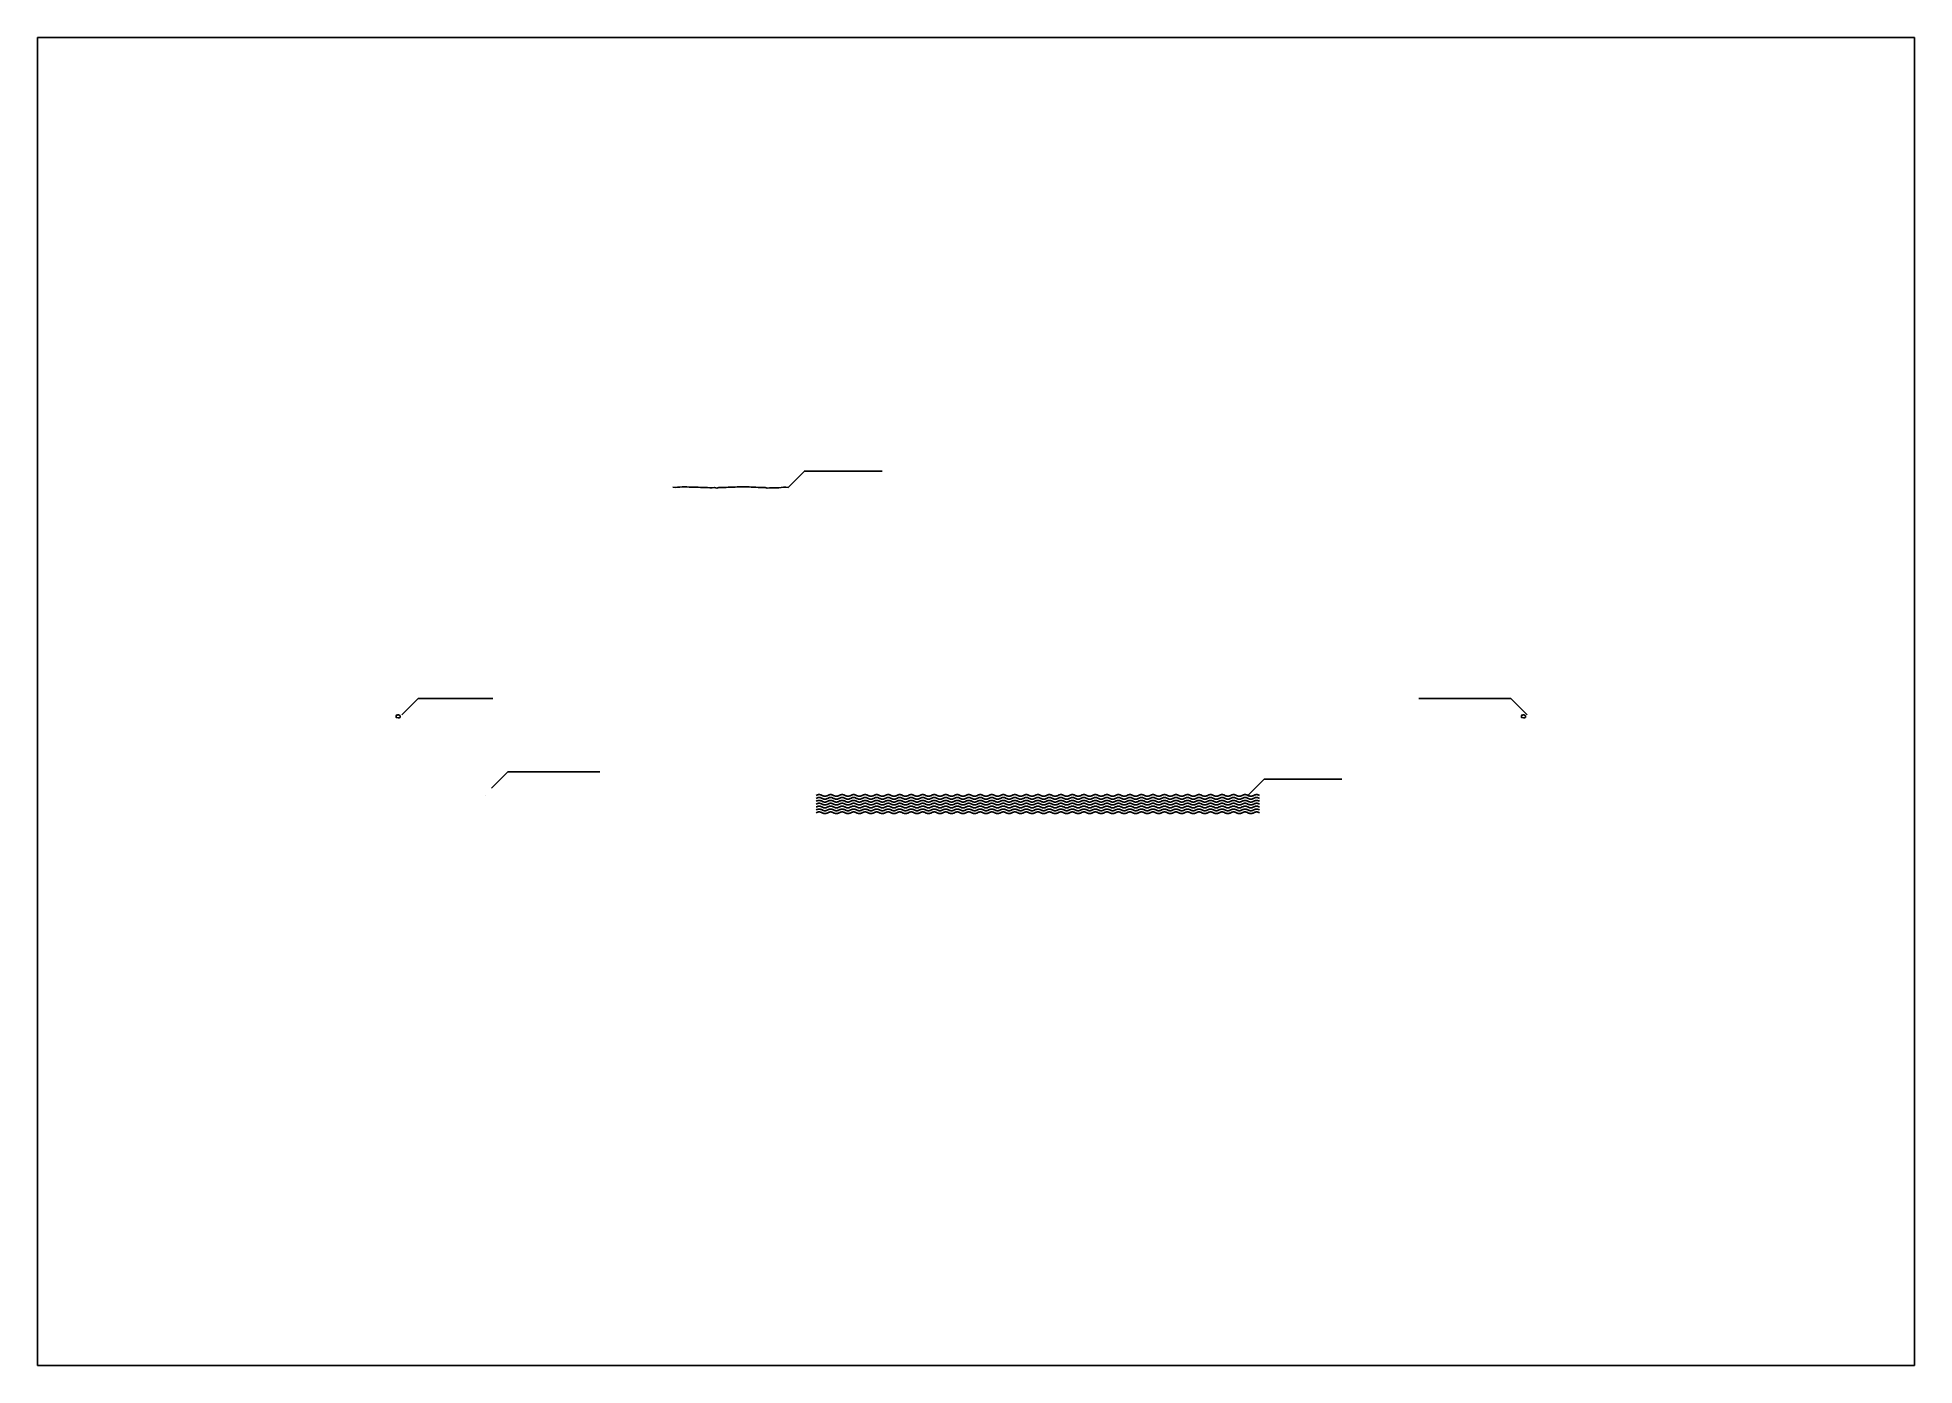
# Model space of a CAD drawing. Header units: millimetres. Extents: x -37 to 615, y -148 to 313.
import ezdxf

# ---------------------------------------------------------------- set-up
doc = ezdxf.new("R2010")
doc.units = ezdxf.units.MM

msp = doc.modelspace()

# ---------------------------------------------------------------- linework, layer by layer
at = {"color": 3, "linetype": 'ByBlock'}
msp.add_lwpolyline([(-36.77, 313.19), (615.38, 313.19), (615.38, -147.93), (-36.77, -147.93)], close=True, dxfattribs=at)
at = {"color": 7}
for points in [[(184, 157.03), (184.8, 156.94), (185.6, 157.03), (186.4, 157.05), (187.2, 157.18), (188, 157.18), (188.8, 157.23), (189.6, 157.06), (190.4, 157.11), (191.2, 157.01), (192, 157.01), (192.8, 157.03), (193.6, 156.9), (194.4, 156.89), (195.2, 156.95), (196, 156.9), (196.8, 156.81), (197.6, 156.87), (198.4, 156.91), (199.2, 156.76), (200, 156.94), (200.8, 156.94), (201.6, 156.91), (202.4, 156.91), (203.2, 157.11), (204, 157.02), (204.8, 157.01), (205.6, 157.04), (206.4, 157.21), (207.2, 157.17), (208, 157.21), (208.8, 157.18), (209.6, 157.12), (210.4, 157.18), (211.2, 157.03), (212, 157.02), (212.8, 157.04), (213.6, 156.96), (214.4, 156.97), (215.2, 156.89), (216, 156.9), (216.8, 156.76), (217.6, 156.8), (218.4, 156.82), (219.2, 156.8), (220, 156.87), (220.8, 156.88), (221.6, 156.95), (222.4, 157.06), (223.2, 157.04), (224, 157)], [(224, 157), (229.66, 162.66), (256.66, 162.66)], [(89.8, 78), (95.46, 83.66), (121.46, 83.66)], [(480.8, 78), (475.14, 83.66), (443.14, 83.66)], [(88.61, 77.97), (88.4, 77.97), (88.18, 77.92), (87.94, 77.89), (87.8, 77.68), (87.8, 77.41), (87.83, 77.08), (87.99, 77.08), (88.56, 77), (88.91, 77), (89.13, 77.05), (89.21, 77.11), (89.23, 77.38), (89.23, 77.62), (89.13, 77.81), (88.96, 77.89), (88.83, 77.92), (88.61, 78)], [(479.61, 77.97), (479.4, 77.97), (479.18, 77.92), (478.94, 77.89), (478.8, 77.68), (478.8, 77.41), (478.83, 77.08), (478.99, 77.08), (479.56, 77), (479.91, 77), (480.13, 77.05), (480.21, 77.11), (480.23, 77.38), (480.23, 77.62), (480.13, 77.81), (479.96, 77.89), (479.83, 77.92), (479.61, 78)], [(121, 52.5), (126.66, 58.16), (158.66, 58.16)], [(383.8, 50), (389.46, 55.66), (416.46, 55.66)], [(119, 50), (119, 50), (119, 50), (119, 50), (119, 50), (119, 50), (119, 50), (119, 50), (119, 50), (119, 50), (119, 50), (119, 50), (119, 50), (119, 50), (119, 50), (119, 50), (119, 50), (119, 50)], [(233.8, 50), (234, 50.09), (234.2, 50.18), (234.4, 50.24), (234.6, 50.29), (234.8, 50.3), (235, 50.29), (235.2, 50.24), (235.4, 50.18), (235.6, 50.09), (235.8, 50), (236, 49.91), (236.2, 49.82), (236.4, 49.76), (236.6, 49.71), (236.8, 49.7), (237, 49.71), (237.2, 49.76), (237.4, 49.82), (237.6, 49.91), (237.8, 50), (238, 50.09), (238.2, 50.18), (238.4, 50.24), (238.6, 50.29), (238.8, 50.3), (239, 50.29), (239.2, 50.24), (239.4, 50.18), (239.6, 50.09), (239.8, 50), (240, 49.91), (240.2, 49.82), (240.4, 49.76), (240.6, 49.71), (240.8, 49.7), (241, 49.71), (241.2, 49.76), (241.4, 49.82), (241.6, 49.91), (241.8, 50), (242, 50.09), (242.2, 50.18), (242.4, 50.24), (242.6, 50.29), (242.8, 50.3), (243, 50.29), (243.2, 50.24), (243.4, 50.18), (243.6, 50.09), (243.8, 50), (244, 49.91), (244.2, 49.82), (244.4, 49.76), (244.6, 49.71), (244.8, 49.7), (245, 49.71), (245.2, 49.76), (245.4, 49.82), (245.6, 49.91), (245.8, 50), (246, 50.09), (246.2, 50.18), (246.4, 50.24), (246.6, 50.29), (246.8, 50.3), (247, 50.29), (247.2, 50.24), (247.4, 50.18), (247.6, 50.09), (247.8, 50), (248, 49.91), (248.2, 49.82), (248.4, 49.76), (248.6, 49.71), (248.8, 49.7), (249, 49.71), (249.2, 49.76), (249.4, 49.82), (249.6, 49.91), (249.8, 50), (250, 50.09), (250.2, 50.18), (250.4, 50.24), (250.6, 50.29), (250.8, 50.3), (251, 50.29), (251.2, 50.24), (251.4, 50.18), (251.6, 50.09), (251.8, 50), (252, 49.91), (252.2, 49.82), (252.4, 49.76), (252.6, 49.71), (252.8, 49.7), (253, 49.71), (253.2, 49.76), (253.4, 49.82), (253.6, 49.91), (253.8, 50), (254, 50.09), (254.2, 50.18), (254.4, 50.24), (254.6, 50.29), (254.8, 50.3), (255, 50.29), (255.2, 50.24), (255.4, 50.18), (255.6, 50.09), (255.8, 50), (256, 49.91), (256.2, 49.82), (256.4, 49.76), (256.6, 49.71), (256.8, 49.7), (257, 49.71), (257.2, 49.76), (257.4, 49.82), (257.6, 49.91), (257.8, 50), (258, 50.09), (258.2, 50.18), (258.4, 50.24), (258.6, 50.29), (258.8, 50.3), (259, 50.29), (259.2, 50.24), (259.4, 50.18), (259.6, 50.09), (259.8, 50), (260, 49.91), (260.2, 49.82), (260.4, 49.76), (260.6, 49.71), (260.8, 49.7), (261, 49.71), (261.2, 49.76), (261.4, 49.82), (261.6, 49.91), (261.8, 50), (262, 50.09), (262.2, 50.18), (262.4, 50.24), (262.6, 50.29), (262.8, 50.3), (263, 50.29), (263.2, 50.24), (263.4, 50.18), (263.6, 50.09), (263.8, 50), (264, 49.91), (264.2, 49.82), (264.4, 49.76), (264.6, 49.71), (264.8, 49.7), (265, 49.71), (265.2, 49.76), (265.4, 49.82), (265.6, 49.91), (265.8, 50), (266, 50.09), (266.2, 50.18), (266.4, 50.24), (266.6, 50.29), (266.8, 50.3), (267, 50.29), (267.2, 50.24), (267.4, 50.18), (267.6, 50.09), (267.8, 50), (268, 49.91), (268.2, 49.82), (268.4, 49.76), (268.6, 49.71), (268.8, 49.7), (269, 49.71), (269.2, 49.76), (269.4, 49.82), (269.6, 49.91), (269.8, 50), (270, 50.09), (270.2, 50.18), (270.4, 50.24), (270.6, 50.29), (270.8, 50.3), (271, 50.29), (271.2, 50.24), (271.4, 50.18), (271.6, 50.09), (271.8, 50), (272, 49.91), (272.2, 49.82), (272.4, 49.76), (272.6, 49.71), (272.8, 49.7), (273, 49.71), (273.2, 49.76), (273.4, 49.82), (273.6, 49.91), (273.8, 50), (274, 50.09), (274.2, 50.18), (274.4, 50.24), (274.6, 50.29), (274.8, 50.3), (275, 50.29), (275.2, 50.24), (275.4, 50.18), (275.6, 50.09), (275.8, 50), (276, 49.91), (276.2, 49.82), (276.4, 49.76), (276.6, 49.71), (276.8, 49.7), (277, 49.71), (277.2, 49.76), (277.4, 49.82), (277.6, 49.91), (277.8, 50), (278, 50.09), (278.2, 50.18), (278.4, 50.24), (278.6, 50.29), (278.8, 50.3), (279, 50.29), (279.2, 50.24), (279.4, 50.18), (279.6, 50.09), (279.8, 50), (280, 49.91), (280.2, 49.82), (280.4, 49.76), (280.6, 49.71), (280.8, 49.7), (281, 49.71), (281.2, 49.76), (281.4, 49.82), (281.6, 49.91), (281.8, 50), (282, 50.09), (282.2, 50.18), (282.4, 50.24), (282.6, 50.29), (282.8, 50.3), (283, 50.29), (283.2, 50.24), (283.4, 50.18), (283.6, 50.09), (283.8, 50), (284, 49.91), (284.2, 49.82), (284.4, 49.76), (284.6, 49.71), (284.8, 49.7), (285, 49.71), (285.2, 49.76), (285.4, 49.82), (285.6, 49.91), (285.8, 50), (286, 50.09), (286.2, 50.18), (286.4, 50.24), (286.6, 50.29), (286.8, 50.3), (287, 50.29), (287.2, 50.24), (287.4, 50.18), (287.6, 50.09), (287.8, 50), (288, 49.91), (288.2, 49.82), (288.4, 49.76), (288.6, 49.71), (288.8, 49.7), (289, 49.71), (289.2, 49.76), (289.4, 49.82), (289.6, 49.91), (289.8, 50), (290, 50.09), (290.2, 50.18), (290.4, 50.24), (290.6, 50.29), (290.8, 50.3), (291, 50.29), (291.2, 50.24), (291.4, 50.18), (291.6, 50.09), (291.8, 50), (292, 49.91), (292.2, 49.82), (292.4, 49.76), (292.6, 49.71), (292.8, 49.7), (293, 49.71), (293.2, 49.76), (293.4, 49.82), (293.6, 49.91), (293.8, 50), (294, 50.09), (294.2, 50.18), (294.4, 50.24), (294.6, 50.29), (294.8, 50.3), (295, 50.29), (295.2, 50.24), (295.4, 50.18), (295.6, 50.09), (295.8, 50), (296, 49.91), (296.2, 49.82), (296.4, 49.76), (296.6, 49.71), (296.8, 49.7), (297, 49.71), (297.2, 49.76), (297.4, 49.82), (297.6, 49.91), (297.8, 50), (298, 50.09), (298.2, 50.18), (298.4, 50.24), (298.6, 50.29), (298.8, 50.3), (299, 50.29), (299.2, 50.24), (299.4, 50.18), (299.6, 50.09), (299.8, 50), (300, 49.91), (300.2, 49.82), (300.4, 49.76), (300.6, 49.71), (300.8, 49.7), (301, 49.71), (301.2, 49.76), (301.4, 49.82), (301.6, 49.91), (301.8, 50), (302, 50.09), (302.2, 50.18), (302.4, 50.24), (302.6, 50.29), (302.8, 50.3), (303, 50.29), (303.2, 50.24), (303.4, 50.18), (303.6, 50.09), (303.8, 50), (304, 49.91), (304.2, 49.82), (304.4, 49.76), (304.6, 49.71), (304.8, 49.7), (305, 49.71), (305.2, 49.76), (305.4, 49.82), (305.6, 49.91), (305.8, 50), (306, 50.09), (306.2, 50.18), (306.4, 50.24), (306.6, 50.29), (306.8, 50.3), (307, 50.29), (307.2, 50.24), (307.4, 50.18), (307.6, 50.09), (307.8, 50), (308, 49.91), (308.2, 49.82), (308.4, 49.76), (308.6, 49.71), (308.8, 49.7), (309, 49.71), (309.2, 49.76), (309.4, 49.82), (309.6, 49.91), (309.8, 50), (310, 50.09), (310.2, 50.18), (310.4, 50.24), (310.6, 50.29), (310.8, 50.3), (311, 50.29), (311.2, 50.24), (311.4, 50.18), (311.6, 50.09), (311.8, 50), (312, 49.91), (312.2, 49.82), (312.4, 49.76), (312.6, 49.71), (312.8, 49.7), (313, 49.71), (313.2, 49.76), (313.4, 49.82), (313.6, 49.91), (313.8, 50), (314, 50.09), (314.2, 50.18), (314.4, 50.24), (314.6, 50.29), (314.8, 50.3), (315, 50.29), (315.2, 50.24), (315.4, 50.18), (315.6, 50.09), (315.8, 50), (316, 49.91), (316.2, 49.82), (316.4, 49.76), (316.6, 49.71), (316.8, 49.7), (317, 49.71), (317.2, 49.76), (317.4, 49.82), (317.6, 49.91), (317.8, 50), (318, 50.09), (318.2, 50.18), (318.4, 50.24), (318.6, 50.29), (318.8, 50.3), (319, 50.29), (319.2, 50.24), (319.4, 50.18), (319.6, 50.09), (319.8, 50), (320, 49.91), (320.2, 49.82), (320.4, 49.76), (320.6, 49.71), (320.8, 49.7), (321, 49.71), (321.2, 49.76), (321.4, 49.82), (321.6, 49.91), (321.8, 50), (322, 50.09), (322.2, 50.18), (322.4, 50.24), (322.6, 50.29), (322.8, 50.3), (323, 50.29), (323.2, 50.24), (323.4, 50.18), (323.6, 50.09), (323.8, 50), (324, 49.91), (324.2, 49.82), (324.4, 49.76), (324.6, 49.71), (324.8, 49.7), (325, 49.71), (325.2, 49.76), (325.4, 49.82), (325.6, 49.91), (325.8, 50), (326, 50.09), (326.2, 50.18), (326.4, 50.24), (326.6, 50.29), (326.8, 50.3), (327, 50.29), (327.2, 50.24), (327.4, 50.18), (327.6, 50.09), (327.8, 50), (328, 49.91), (328.2, 49.82), (328.4, 49.76), (328.6, 49.71), (328.8, 49.7), (329, 49.71), (329.2, 49.76), (329.4, 49.82), (329.6, 49.91), (329.8, 50), (330, 50.09), (330.2, 50.18), (330.4, 50.24), (330.6, 50.29), (330.8, 50.3), (331, 50.29), (331.2, 50.24), (331.4, 50.18), (331.6, 50.09), (331.8, 50), (332, 49.91), (332.2, 49.82), (332.4, 49.76), (332.6, 49.71), (332.8, 49.7), (333, 49.71), (333.2, 49.76), (333.4, 49.82), (333.6, 49.91), (333.8, 50), (334, 50.09), (334.2, 50.18), (334.4, 50.24), (334.6, 50.29), (334.8, 50.3), (335, 50.29), (335.2, 50.24), (335.4, 50.18), (335.6, 50.09), (335.8, 50), (336, 49.91), (336.2, 49.82), (336.4, 49.76), (336.6, 49.71), (336.8, 49.7), (337, 49.71), (337.2, 49.76), (337.4, 49.82), (337.6, 49.91), (337.8, 50), (338, 50.09), (338.2, 50.18), (338.4, 50.24), (338.6, 50.29), (338.8, 50.3), (339, 50.29), (339.2, 50.24), (339.4, 50.18), (339.6, 50.09), (339.8, 50), (340, 49.91), (340.2, 49.82), (340.4, 49.76), (340.6, 49.71), (340.8, 49.7), (341, 49.71), (341.2, 49.76), (341.4, 49.82), (341.6, 49.91), (341.8, 50), (342, 50.09), (342.2, 50.18), (342.4, 50.24), (342.6, 50.29), (342.8, 50.3), (343, 50.29), (343.2, 50.24), (343.4, 50.18), (343.6, 50.09), (343.8, 50), (344, 49.91), (344.2, 49.82), (344.4, 49.76), (344.6, 49.71), (344.8, 49.7), (345, 49.71), (345.2, 49.76), (345.4, 49.82), (345.6, 49.91), (345.8, 50), (346, 50.09), (346.2, 50.18), (346.4, 50.24), (346.6, 50.29), (346.8, 50.3), (347, 50.29), (347.2, 50.24), (347.4, 50.18), (347.6, 50.09), (347.8, 50), (348, 49.91), (348.2, 49.82), (348.4, 49.76), (348.6, 49.71), (348.8, 49.7), (349, 49.71), (349.2, 49.76), (349.4, 49.82), (349.6, 49.91), (349.8, 50), (350, 50.09), (350.2, 50.18), (350.4, 50.24), (350.6, 50.29), (350.8, 50.3), (351, 50.29), (351.2, 50.24), (351.4, 50.18), (351.6, 50.09), (351.8, 50), (352, 49.91), (352.2, 49.82), (352.4, 49.76), (352.6, 49.71), (352.8, 49.7), (353, 49.71), (353.2, 49.76), (353.4, 49.82), (353.6, 49.91), (353.8, 50), (354, 50.09), (354.2, 50.18), (354.4, 50.24), (354.6, 50.29), (354.8, 50.3), (355, 50.29), (355.2, 50.24), (355.4, 50.18), (355.6, 50.09), (355.8, 50), (356, 49.91), (356.2, 49.82), (356.4, 49.76), (356.6, 49.71), (356.8, 49.7), (357, 49.71), (357.2, 49.76), (357.4, 49.82), (357.6, 49.91), (357.8, 50), (358, 50.09), (358.2, 50.18), (358.4, 50.24), (358.6, 50.29), (358.8, 50.3), (359, 50.29), (359.2, 50.24), (359.4, 50.18), (359.6, 50.09), (359.8, 50), (360, 49.91), (360.2, 49.82), (360.4, 49.76), (360.6, 49.71), (360.8, 49.7), (361, 49.71), (361.2, 49.76), (361.4, 49.82), (361.6, 49.91), (361.8, 50), (362, 50.09), (362.2, 50.18), (362.4, 50.24), (362.6, 50.29), (362.8, 50.3), (363, 50.29), (363.2, 50.24), (363.4, 50.18), (363.6, 50.09), (363.8, 50), (364, 49.91), (364.2, 49.82), (364.4, 49.76), (364.6, 49.71), (364.8, 49.7), (365, 49.71), (365.2, 49.76), (365.4, 49.82), (365.6, 49.91), (365.8, 50), (366, 50.09), (366.2, 50.18), (366.4, 50.24), (366.6, 50.29), (366.8, 50.3), (367, 50.29), (367.2, 50.24), (367.4, 50.18), (367.6, 50.09), (367.8, 50), (368, 49.91), (368.2, 49.82), (368.4, 49.76), (368.6, 49.71), (368.8, 49.7), (369, 49.71), (369.2, 49.76), (369.4, 49.82), (369.6, 49.91), (369.8, 50), (370, 50.09), (370.2, 50.18), (370.4, 50.24), (370.6, 50.29), (370.8, 50.3), (371, 50.29), (371.2, 50.24), (371.4, 50.18), (371.6, 50.09), (371.8, 50), (372, 49.91), (372.2, 49.82), (372.4, 49.76), (372.6, 49.71), (372.8, 49.7), (373, 49.71), (373.2, 49.76), (373.4, 49.82), (373.6, 49.91), (373.8, 50), (374, 50.09), (374.2, 50.18), (374.4, 50.24), (374.6, 50.29), (374.8, 50.3), (375, 50.29), (375.2, 50.24), (375.4, 50.18), (375.6, 50.09), (375.8, 50), (376, 49.91), (376.2, 49.82), (376.4, 49.76), (376.6, 49.71), (376.8, 49.7), (377, 49.71), (377.2, 49.76), (377.4, 49.82), (377.6, 49.91), (377.8, 50), (378, 50.09), (378.2, 50.18), (378.4, 50.24), (378.6, 50.29), (378.8, 50.3), (379, 50.29), (379.2, 50.24), (379.4, 50.18), (379.6, 50.09), (379.8, 50), (380, 49.91), (380.2, 49.82), (380.4, 49.76), (380.6, 49.71), (380.8, 49.7), (381, 49.71), (381.2, 49.76), (381.4, 49.82), (381.6, 49.91), (381.8, 50), (382, 50.09), (382.2, 50.18), (382.4, 50.24), (382.6, 50.29), (382.8, 50.3), (383, 50.29), (383.2, 50.24), (383.4, 50.18), (383.6, 50.09), (383.8, 50), (384, 49.91), (384.2, 49.82), (384.4, 49.76), (384.6, 49.71), (384.8, 49.7), (385, 49.71), (385.2, 49.76), (385.4, 49.82), (385.6, 49.91), (385.8, 50), (386, 50.09), (386.2, 50.18), (386.4, 50.24), (386.6, 50.29), (386.8, 50.3), (387, 50.29), (387.2, 50.24), (387.4, 50.18), (387.6, 50.09), (387.8, 50)], [(233.8, 49), (234, 49.09), (234.2, 49.18), (234.4, 49.24), (234.6, 49.29), (234.8, 49.3), (235, 49.29), (235.2, 49.24), (235.4, 49.18), (235.6, 49.09), (235.8, 49), (236, 48.91), (236.2, 48.82), (236.4, 48.76), (236.6, 48.71), (236.8, 48.7), (237, 48.71), (237.2, 48.76), (237.4, 48.82), (237.6, 48.91), (237.8, 49), (238, 49.09), (238.2, 49.18), (238.4, 49.24), (238.6, 49.29), (238.8, 49.3), (239, 49.29), (239.2, 49.24), (239.4, 49.18), (239.6, 49.09), (239.8, 49), (240, 48.91), (240.2, 48.82), (240.4, 48.76), (240.6, 48.71), (240.8, 48.7), (241, 48.71), (241.2, 48.76), (241.4, 48.82), (241.6, 48.91), (241.8, 49), (242, 49.09), (242.2, 49.18), (242.4, 49.24), (242.6, 49.29), (242.8, 49.3), (243, 49.29), (243.2, 49.24), (243.4, 49.18), (243.6, 49.09), (243.8, 49), (244, 48.91), (244.2, 48.82), (244.4, 48.76), (244.6, 48.71), (244.8, 48.7), (245, 48.71), (245.2, 48.76), (245.4, 48.82), (245.6, 48.91), (245.8, 49), (246, 49.09), (246.2, 49.18), (246.4, 49.24), (246.6, 49.29), (246.8, 49.3), (247, 49.29), (247.2, 49.24), (247.4, 49.18), (247.6, 49.09), (247.8, 49), (248, 48.91), (248.2, 48.82), (248.4, 48.76), (248.6, 48.71), (248.8, 48.7), (249, 48.71), (249.2, 48.76), (249.4, 48.82), (249.6, 48.91), (249.8, 49), (250, 49.09), (250.2, 49.18), (250.4, 49.24), (250.6, 49.29), (250.8, 49.3), (251, 49.29), (251.2, 49.24), (251.4, 49.18), (251.6, 49.09), (251.8, 49), (252, 48.91), (252.2, 48.82), (252.4, 48.76), (252.6, 48.71), (252.8, 48.7), (253, 48.71), (253.2, 48.76), (253.4, 48.82), (253.6, 48.91), (253.8, 49), (254, 49.09), (254.2, 49.18), (254.4, 49.24), (254.6, 49.29), (254.8, 49.3), (255, 49.29), (255.2, 49.24), (255.4, 49.18), (255.6, 49.09), (255.8, 49), (256, 48.91), (256.2, 48.82), (256.4, 48.76), (256.6, 48.71), (256.8, 48.7), (257, 48.71), (257.2, 48.76), (257.4, 48.82), (257.6, 48.91), (257.8, 49), (258, 49.09), (258.2, 49.18), (258.4, 49.24), (258.6, 49.29), (258.8, 49.3), (259, 49.29), (259.2, 49.24), (259.4, 49.18), (259.6, 49.09), (259.8, 49), (260, 48.91), (260.2, 48.82), (260.4, 48.76), (260.6, 48.71), (260.8, 48.7), (261, 48.71), (261.2, 48.76), (261.4, 48.82), (261.6, 48.91), (261.8, 49), (262, 49.09), (262.2, 49.18), (262.4, 49.24), (262.6, 49.29), (262.8, 49.3), (263, 49.29), (263.2, 49.24), (263.4, 49.18), (263.6, 49.09), (263.8, 49), (264, 48.91), (264.2, 48.82), (264.4, 48.76), (264.6, 48.71), (264.8, 48.7), (265, 48.71), (265.2, 48.76), (265.4, 48.82), (265.6, 48.91), (265.8, 49), (266, 49.09), (266.2, 49.18), (266.4, 49.24), (266.6, 49.29), (266.8, 49.3), (267, 49.29), (267.2, 49.24), (267.4, 49.18), (267.6, 49.09), (267.8, 49), (268, 48.91), (268.2, 48.82), (268.4, 48.76), (268.6, 48.71), (268.8, 48.7), (269, 48.71), (269.2, 48.76), (269.4, 48.82), (269.6, 48.91), (269.8, 49), (270, 49.09), (270.2, 49.18), (270.4, 49.24), (270.6, 49.29), (270.8, 49.3), (271, 49.29), (271.2, 49.24), (271.4, 49.18), (271.6, 49.09), (271.8, 49), (272, 48.91), (272.2, 48.82), (272.4, 48.76), (272.6, 48.71), (272.8, 48.7), (273, 48.71), (273.2, 48.76), (273.4, 48.82), (273.6, 48.91), (273.8, 49), (274, 49.09), (274.2, 49.18), (274.4, 49.24), (274.6, 49.29), (274.8, 49.3), (275, 49.29), (275.2, 49.24), (275.4, 49.18), (275.6, 49.09), (275.8, 49), (276, 48.91), (276.2, 48.82), (276.4, 48.76), (276.6, 48.71), (276.8, 48.7), (277, 48.71), (277.2, 48.76), (277.4, 48.82), (277.6, 48.91), (277.8, 49), (278, 49.09), (278.2, 49.18), (278.4, 49.24), (278.6, 49.29), (278.8, 49.3), (279, 49.29), (279.2, 49.24), (279.4, 49.18), (279.6, 49.09), (279.8, 49), (280, 48.91), (280.2, 48.82), (280.4, 48.76), (280.6, 48.71), (280.8, 48.7), (281, 48.71), (281.2, 48.76), (281.4, 48.82), (281.6, 48.91), (281.8, 49), (282, 49.09), (282.2, 49.18), (282.4, 49.24), (282.6, 49.29), (282.8, 49.3), (283, 49.29), (283.2, 49.24), (283.4, 49.18), (283.6, 49.09), (283.8, 49), (284, 48.91), (284.2, 48.82), (284.4, 48.76), (284.6, 48.71), (284.8, 48.7), (285, 48.71), (285.2, 48.76), (285.4, 48.82), (285.6, 48.91), (285.8, 49), (286, 49.09), (286.2, 49.18), (286.4, 49.24), (286.6, 49.29), (286.8, 49.3), (287, 49.29), (287.2, 49.24), (287.4, 49.18), (287.6, 49.09), (287.8, 49), (288, 48.91), (288.2, 48.82), (288.4, 48.76), (288.6, 48.71), (288.8, 48.7), (289, 48.71), (289.2, 48.76), (289.4, 48.82), (289.6, 48.91), (289.8, 49), (290, 49.09), (290.2, 49.18), (290.4, 49.24), (290.6, 49.29), (290.8, 49.3), (291, 49.29), (291.2, 49.24), (291.4, 49.18), (291.6, 49.09), (291.8, 49), (292, 48.91), (292.2, 48.82), (292.4, 48.76), (292.6, 48.71), (292.8, 48.7), (293, 48.71), (293.2, 48.76), (293.4, 48.82), (293.6, 48.91), (293.8, 49), (294, 49.09), (294.2, 49.18), (294.4, 49.24), (294.6, 49.29), (294.8, 49.3), (295, 49.29), (295.2, 49.24), (295.4, 49.18), (295.6, 49.09), (295.8, 49), (296, 48.91), (296.2, 48.82), (296.4, 48.76), (296.6, 48.71), (296.8, 48.7), (297, 48.71), (297.2, 48.76), (297.4, 48.82), (297.6, 48.91), (297.8, 49), (298, 49.09), (298.2, 49.18), (298.4, 49.24), (298.6, 49.29), (298.8, 49.3), (299, 49.29), (299.2, 49.24), (299.4, 49.18), (299.6, 49.09), (299.8, 49), (300, 48.91), (300.2, 48.82), (300.4, 48.76), (300.6, 48.71), (300.8, 48.7), (301, 48.71), (301.2, 48.76), (301.4, 48.82), (301.6, 48.91), (301.8, 49), (302, 49.09), (302.2, 49.18), (302.4, 49.24), (302.6, 49.29), (302.8, 49.3), (303, 49.29), (303.2, 49.24), (303.4, 49.18), (303.6, 49.09), (303.8, 49), (304, 48.91), (304.2, 48.82), (304.4, 48.76), (304.6, 48.71), (304.8, 48.7), (305, 48.71), (305.2, 48.76), (305.4, 48.82), (305.6, 48.91), (305.8, 49), (306, 49.09), (306.2, 49.18), (306.4, 49.24), (306.6, 49.29), (306.8, 49.3), (307, 49.29), (307.2, 49.24), (307.4, 49.18), (307.6, 49.09), (307.8, 49), (308, 48.91), (308.2, 48.82), (308.4, 48.76), (308.6, 48.71), (308.8, 48.7), (309, 48.71), (309.2, 48.76), (309.4, 48.82), (309.6, 48.91), (309.8, 49), (310, 49.09), (310.2, 49.18), (310.4, 49.24), (310.6, 49.29), (310.8, 49.3), (311, 49.29), (311.2, 49.24), (311.4, 49.18), (311.6, 49.09), (311.8, 49), (312, 48.91), (312.2, 48.82), (312.4, 48.76), (312.6, 48.71), (312.8, 48.7), (313, 48.71), (313.2, 48.76), (313.4, 48.82), (313.6, 48.91), (313.8, 49), (314, 49.09), (314.2, 49.18), (314.4, 49.24), (314.6, 49.29), (314.8, 49.3), (315, 49.29), (315.2, 49.24), (315.4, 49.18), (315.6, 49.09), (315.8, 49), (316, 48.91), (316.2, 48.82), (316.4, 48.76), (316.6, 48.71), (316.8, 48.7), (317, 48.71), (317.2, 48.76), (317.4, 48.82), (317.6, 48.91), (317.8, 49), (318, 49.09), (318.2, 49.18), (318.4, 49.24), (318.6, 49.29), (318.8, 49.3), (319, 49.29), (319.2, 49.24), (319.4, 49.18), (319.6, 49.09), (319.8, 49), (320, 48.91), (320.2, 48.82), (320.4, 48.76), (320.6, 48.71), (320.8, 48.7), (321, 48.71), (321.2, 48.76), (321.4, 48.82), (321.6, 48.91), (321.8, 49), (322, 49.09), (322.2, 49.18), (322.4, 49.24), (322.6, 49.29), (322.8, 49.3), (323, 49.29), (323.2, 49.24), (323.4, 49.18), (323.6, 49.09), (323.8, 49), (324, 48.91), (324.2, 48.82), (324.4, 48.76), (324.6, 48.71), (324.8, 48.7), (325, 48.71), (325.2, 48.76), (325.4, 48.82), (325.6, 48.91), (325.8, 49), (326, 49.09), (326.2, 49.18), (326.4, 49.24), (326.6, 49.29), (326.8, 49.3), (327, 49.29), (327.2, 49.24), (327.4, 49.18), (327.6, 49.09), (327.8, 49), (328, 48.91), (328.2, 48.82), (328.4, 48.76), (328.6, 48.71), (328.8, 48.7), (329, 48.71), (329.2, 48.76), (329.4, 48.82), (329.6, 48.91), (329.8, 49), (330, 49.09), (330.2, 49.18), (330.4, 49.24), (330.6, 49.29), (330.8, 49.3), (331, 49.29), (331.2, 49.24), (331.4, 49.18), (331.6, 49.09), (331.8, 49), (332, 48.91), (332.2, 48.82), (332.4, 48.76), (332.6, 48.71), (332.8, 48.7), (333, 48.71), (333.2, 48.76), (333.4, 48.82), (333.6, 48.91), (333.8, 49), (334, 49.09), (334.2, 49.18), (334.4, 49.24), (334.6, 49.29), (334.8, 49.3), (335, 49.29), (335.2, 49.24), (335.4, 49.18), (335.6, 49.09), (335.8, 49), (336, 48.91), (336.2, 48.82), (336.4, 48.76), (336.6, 48.71), (336.8, 48.7), (337, 48.71), (337.2, 48.76), (337.4, 48.82), (337.6, 48.91), (337.8, 49), (338, 49.09), (338.2, 49.18), (338.4, 49.24), (338.6, 49.29), (338.8, 49.3), (339, 49.29), (339.2, 49.24), (339.4, 49.18), (339.6, 49.09), (339.8, 49), (340, 48.91), (340.2, 48.82), (340.4, 48.76), (340.6, 48.71), (340.8, 48.7), (341, 48.71), (341.2, 48.76), (341.4, 48.82), (341.6, 48.91), (341.8, 49), (342, 49.09), (342.2, 49.18), (342.4, 49.24), (342.6, 49.29), (342.8, 49.3), (343, 49.29), (343.2, 49.24), (343.4, 49.18), (343.6, 49.09), (343.8, 49), (344, 48.91), (344.2, 48.82), (344.4, 48.76), (344.6, 48.71), (344.8, 48.7), (345, 48.71), (345.2, 48.76), (345.4, 48.82), (345.6, 48.91), (345.8, 49), (346, 49.09), (346.2, 49.18), (346.4, 49.24), (346.6, 49.29), (346.8, 49.3), (347, 49.29), (347.2, 49.24), (347.4, 49.18), (347.6, 49.09), (347.8, 49), (348, 48.91), (348.2, 48.82), (348.4, 48.76), (348.6, 48.71), (348.8, 48.7), (349, 48.71), (349.2, 48.76), (349.4, 48.82), (349.6, 48.91), (349.8, 49), (350, 49.09), (350.2, 49.18), (350.4, 49.24), (350.6, 49.29), (350.8, 49.3), (351, 49.29), (351.2, 49.24), (351.4, 49.18), (351.6, 49.09), (351.8, 49), (352, 48.91), (352.2, 48.82), (352.4, 48.76), (352.6, 48.71), (352.8, 48.7), (353, 48.71), (353.2, 48.76), (353.4, 48.82), (353.6, 48.91), (353.8, 49), (354, 49.09), (354.2, 49.18), (354.4, 49.24), (354.6, 49.29), (354.8, 49.3), (355, 49.29), (355.2, 49.24), (355.4, 49.18), (355.6, 49.09), (355.8, 49), (356, 48.91), (356.2, 48.82), (356.4, 48.76), (356.6, 48.71), (356.8, 48.7), (357, 48.71), (357.2, 48.76), (357.4, 48.82), (357.6, 48.91), (357.8, 49), (358, 49.09), (358.2, 49.18), (358.4, 49.24), (358.6, 49.29), (358.8, 49.3), (359, 49.29), (359.2, 49.24), (359.4, 49.18), (359.6, 49.09), (359.8, 49), (360, 48.91), (360.2, 48.82), (360.4, 48.76), (360.6, 48.71), (360.8, 48.7), (361, 48.71), (361.2, 48.76), (361.4, 48.82), (361.6, 48.91), (361.8, 49), (362, 49.09), (362.2, 49.18), (362.4, 49.24), (362.6, 49.29), (362.8, 49.3), (363, 49.29), (363.2, 49.24), (363.4, 49.18), (363.6, 49.09), (363.8, 49), (364, 48.91), (364.2, 48.82), (364.4, 48.76), (364.6, 48.71), (364.8, 48.7), (365, 48.71), (365.2, 48.76), (365.4, 48.82), (365.6, 48.91), (365.8, 49), (366, 49.09), (366.2, 49.18), (366.4, 49.24), (366.6, 49.29), (366.8, 49.3), (367, 49.29), (367.2, 49.24), (367.4, 49.18), (367.6, 49.09), (367.8, 49), (368, 48.91), (368.2, 48.82), (368.4, 48.76), (368.6, 48.71), (368.8, 48.7), (369, 48.71), (369.2, 48.76), (369.4, 48.82), (369.6, 48.91), (369.8, 49), (370, 49.09), (370.2, 49.18), (370.4, 49.24), (370.6, 49.29), (370.8, 49.3), (371, 49.29), (371.2, 49.24), (371.4, 49.18), (371.6, 49.09), (371.8, 49), (372, 48.91), (372.2, 48.82), (372.4, 48.76), (372.6, 48.71), (372.8, 48.7), (373, 48.71), (373.2, 48.76), (373.4, 48.82), (373.6, 48.91), (373.8, 49), (374, 49.09), (374.2, 49.18), (374.4, 49.24), (374.6, 49.29), (374.8, 49.3), (375, 49.29), (375.2, 49.24), (375.4, 49.18), (375.6, 49.09), (375.8, 49), (376, 48.91), (376.2, 48.82), (376.4, 48.76), (376.6, 48.71), (376.8, 48.7), (377, 48.71), (377.2, 48.76), (377.4, 48.82), (377.6, 48.91), (377.8, 49), (378, 49.09), (378.2, 49.18), (378.4, 49.24), (378.6, 49.29), (378.8, 49.3), (379, 49.29), (379.2, 49.24), (379.4, 49.18), (379.6, 49.09), (379.8, 49), (380, 48.91), (380.2, 48.82), (380.4, 48.76), (380.6, 48.71), (380.8, 48.7), (381, 48.71), (381.2, 48.76), (381.4, 48.82), (381.6, 48.91), (381.8, 49), (382, 49.09), (382.2, 49.18), (382.4, 49.24), (382.6, 49.29), (382.8, 49.3), (383, 49.29), (383.2, 49.24), (383.4, 49.18), (383.6, 49.09), (383.8, 49), (384, 48.91), (384.2, 48.82), (384.4, 48.76), (384.6, 48.71), (384.8, 48.7), (385, 48.71), (385.2, 48.76), (385.4, 48.82), (385.6, 48.91), (385.8, 49), (386, 49.09), (386.2, 49.18), (386.4, 49.24), (386.6, 49.29), (386.8, 49.3), (387, 49.29), (387.2, 49.24), (387.4, 49.18), (387.6, 49.09), (387.8, 49)], [(233.8, 48), (234, 48.09), (234.2, 48.18), (234.4, 48.24), (234.6, 48.29), (234.8, 48.3), (235, 48.29), (235.2, 48.24), (235.4, 48.18), (235.6, 48.09), (235.8, 48), (236, 47.91), (236.2, 47.82), (236.4, 47.76), (236.6, 47.71), (236.8, 47.7), (237, 47.71), (237.2, 47.76), (237.4, 47.82), (237.6, 47.91), (237.8, 48), (238, 48.09), (238.2, 48.18), (238.4, 48.24), (238.6, 48.29), (238.8, 48.3), (239, 48.29), (239.2, 48.24), (239.4, 48.18), (239.6, 48.09), (239.8, 48), (240, 47.91), (240.2, 47.82), (240.4, 47.76), (240.6, 47.71), (240.8, 47.7), (241, 47.71), (241.2, 47.76), (241.4, 47.82), (241.6, 47.91), (241.8, 48), (242, 48.09), (242.2, 48.18), (242.4, 48.24), (242.6, 48.29), (242.8, 48.3), (243, 48.29), (243.2, 48.24), (243.4, 48.18), (243.6, 48.09), (243.8, 48), (244, 47.91), (244.2, 47.82), (244.4, 47.76), (244.6, 47.71), (244.8, 47.7), (245, 47.71), (245.2, 47.76), (245.4, 47.82), (245.6, 47.91), (245.8, 48), (246, 48.09), (246.2, 48.18), (246.4, 48.24), (246.6, 48.29), (246.8, 48.3), (247, 48.29), (247.2, 48.24), (247.4, 48.18), (247.6, 48.09), (247.8, 48), (248, 47.91), (248.2, 47.82), (248.4, 47.76), (248.6, 47.71), (248.8, 47.7), (249, 47.71), (249.2, 47.76), (249.4, 47.82), (249.6, 47.91), (249.8, 48), (250, 48.09), (250.2, 48.18), (250.4, 48.24), (250.6, 48.29), (250.8, 48.3), (251, 48.29), (251.2, 48.24), (251.4, 48.18), (251.6, 48.09), (251.8, 48), (252, 47.91), (252.2, 47.82), (252.4, 47.76), (252.6, 47.71), (252.8, 47.7), (253, 47.71), (253.2, 47.76), (253.4, 47.82), (253.6, 47.91), (253.8, 48), (254, 48.09), (254.2, 48.18), (254.4, 48.24), (254.6, 48.29), (254.8, 48.3), (255, 48.29), (255.2, 48.24), (255.4, 48.18), (255.6, 48.09), (255.8, 48), (256, 47.91), (256.2, 47.82), (256.4, 47.76), (256.6, 47.71), (256.8, 47.7), (257, 47.71), (257.2, 47.76), (257.4, 47.82), (257.6, 47.91), (257.8, 48), (258, 48.09), (258.2, 48.18), (258.4, 48.24), (258.6, 48.29), (258.8, 48.3), (259, 48.29), (259.2, 48.24), (259.4, 48.18), (259.6, 48.09), (259.8, 48), (260, 47.91), (260.2, 47.82), (260.4, 47.76), (260.6, 47.71), (260.8, 47.7), (261, 47.71), (261.2, 47.76), (261.4, 47.82), (261.6, 47.91), (261.8, 48), (262, 48.09), (262.2, 48.18), (262.4, 48.24), (262.6, 48.29), (262.8, 48.3), (263, 48.29), (263.2, 48.24), (263.4, 48.18), (263.6, 48.09), (263.8, 48), (264, 47.91), (264.2, 47.82), (264.4, 47.76), (264.6, 47.71), (264.8, 47.7), (265, 47.71), (265.2, 47.76), (265.4, 47.82), (265.6, 47.91), (265.8, 48), (266, 48.09), (266.2, 48.18), (266.4, 48.24), (266.6, 48.29), (266.8, 48.3), (267, 48.29), (267.2, 48.24), (267.4, 48.18), (267.6, 48.09), (267.8, 48), (268, 47.91), (268.2, 47.82), (268.4, 47.76), (268.6, 47.71), (268.8, 47.7), (269, 47.71), (269.2, 47.76), (269.4, 47.82), (269.6, 47.91), (269.8, 48), (270, 48.09), (270.2, 48.18), (270.4, 48.24), (270.6, 48.29), (270.8, 48.3), (271, 48.29), (271.2, 48.24), (271.4, 48.18), (271.6, 48.09), (271.8, 48), (272, 47.91), (272.2, 47.82), (272.4, 47.76), (272.6, 47.71), (272.8, 47.7), (273, 47.71), (273.2, 47.76), (273.4, 47.82), (273.6, 47.91), (273.8, 48), (274, 48.09), (274.2, 48.18), (274.4, 48.24), (274.6, 48.29), (274.8, 48.3), (275, 48.29), (275.2, 48.24), (275.4, 48.18), (275.6, 48.09), (275.8, 48), (276, 47.91), (276.2, 47.82), (276.4, 47.76), (276.6, 47.71), (276.8, 47.7), (277, 47.71), (277.2, 47.76), (277.4, 47.82), (277.6, 47.91), (277.8, 48), (278, 48.09), (278.2, 48.18), (278.4, 48.24), (278.6, 48.29), (278.8, 48.3), (279, 48.29), (279.2, 48.24), (279.4, 48.18), (279.6, 48.09), (279.8, 48), (280, 47.91), (280.2, 47.82), (280.4, 47.76), (280.6, 47.71), (280.8, 47.7), (281, 47.71), (281.2, 47.76), (281.4, 47.82), (281.6, 47.91), (281.8, 48), (282, 48.09), (282.2, 48.18), (282.4, 48.24), (282.6, 48.29), (282.8, 48.3), (283, 48.29), (283.2, 48.24), (283.4, 48.18), (283.6, 48.09), (283.8, 48), (284, 47.91), (284.2, 47.82), (284.4, 47.76), (284.6, 47.71), (284.8, 47.7), (285, 47.71), (285.2, 47.76), (285.4, 47.82), (285.6, 47.91), (285.8, 48), (286, 48.09), (286.2, 48.18), (286.4, 48.24), (286.6, 48.29), (286.8, 48.3), (287, 48.29), (287.2, 48.24), (287.4, 48.18), (287.6, 48.09), (287.8, 48), (288, 47.91), (288.2, 47.82), (288.4, 47.76), (288.6, 47.71), (288.8, 47.7), (289, 47.71), (289.2, 47.76), (289.4, 47.82), (289.6, 47.91), (289.8, 48), (290, 48.09), (290.2, 48.18), (290.4, 48.24), (290.6, 48.29), (290.8, 48.3), (291, 48.29), (291.2, 48.24), (291.4, 48.18), (291.6, 48.09), (291.8, 48), (292, 47.91), (292.2, 47.82), (292.4, 47.76), (292.6, 47.71), (292.8, 47.7), (293, 47.71), (293.2, 47.76), (293.4, 47.82), (293.6, 47.91), (293.8, 48), (294, 48.09), (294.2, 48.18), (294.4, 48.24), (294.6, 48.29), (294.8, 48.3), (295, 48.29), (295.2, 48.24), (295.4, 48.18), (295.6, 48.09), (295.8, 48), (296, 47.91), (296.2, 47.82), (296.4, 47.76), (296.6, 47.71), (296.8, 47.7), (297, 47.71), (297.2, 47.76), (297.4, 47.82), (297.6, 47.91), (297.8, 48), (298, 48.09), (298.2, 48.18), (298.4, 48.24), (298.6, 48.29), (298.8, 48.3), (299, 48.29), (299.2, 48.24), (299.4, 48.18), (299.6, 48.09), (299.8, 48), (300, 47.91), (300.2, 47.82), (300.4, 47.76), (300.6, 47.71), (300.8, 47.7), (301, 47.71), (301.2, 47.76), (301.4, 47.82), (301.6, 47.91), (301.8, 48), (302, 48.09), (302.2, 48.18), (302.4, 48.24), (302.6, 48.29), (302.8, 48.3), (303, 48.29), (303.2, 48.24), (303.4, 48.18), (303.6, 48.09), (303.8, 48), (304, 47.91), (304.2, 47.82), (304.4, 47.76), (304.6, 47.71), (304.8, 47.7), (305, 47.71), (305.2, 47.76), (305.4, 47.82), (305.6, 47.91), (305.8, 48), (306, 48.09), (306.2, 48.18), (306.4, 48.24), (306.6, 48.29), (306.8, 48.3), (307, 48.29), (307.2, 48.24), (307.4, 48.18), (307.6, 48.09), (307.8, 48), (308, 47.91), (308.2, 47.82), (308.4, 47.76), (308.6, 47.71), (308.8, 47.7), (309, 47.71), (309.2, 47.76), (309.4, 47.82), (309.6, 47.91), (309.8, 48), (310, 48.09), (310.2, 48.18), (310.4, 48.24), (310.6, 48.29), (310.8, 48.3), (311, 48.29), (311.2, 48.24), (311.4, 48.18), (311.6, 48.09), (311.8, 48), (312, 47.91), (312.2, 47.82), (312.4, 47.76), (312.6, 47.71), (312.8, 47.7), (313, 47.71), (313.2, 47.76), (313.4, 47.82), (313.6, 47.91), (313.8, 48), (314, 48.09), (314.2, 48.18), (314.4, 48.24), (314.6, 48.29), (314.8, 48.3), (315, 48.29), (315.2, 48.24), (315.4, 48.18), (315.6, 48.09), (315.8, 48), (316, 47.91), (316.2, 47.82), (316.4, 47.76), (316.6, 47.71), (316.8, 47.7), (317, 47.71), (317.2, 47.76), (317.4, 47.82), (317.6, 47.91), (317.8, 48), (318, 48.09), (318.2, 48.18), (318.4, 48.24), (318.6, 48.29), (318.8, 48.3), (319, 48.29), (319.2, 48.24), (319.4, 48.18), (319.6, 48.09), (319.8, 48), (320, 47.91), (320.2, 47.82), (320.4, 47.76), (320.6, 47.71), (320.8, 47.7), (321, 47.71), (321.2, 47.76), (321.4, 47.82), (321.6, 47.91), (321.8, 48), (322, 48.09), (322.2, 48.18), (322.4, 48.24), (322.6, 48.29), (322.8, 48.3), (323, 48.29), (323.2, 48.24), (323.4, 48.18), (323.6, 48.09), (323.8, 48), (324, 47.91), (324.2, 47.82), (324.4, 47.76), (324.6, 47.71), (324.8, 47.7), (325, 47.71), (325.2, 47.76), (325.4, 47.82), (325.6, 47.91), (325.8, 48), (326, 48.09), (326.2, 48.18), (326.4, 48.24), (326.6, 48.29), (326.8, 48.3), (327, 48.29), (327.2, 48.24), (327.4, 48.18), (327.6, 48.09), (327.8, 48), (328, 47.91), (328.2, 47.82), (328.4, 47.76), (328.6, 47.71), (328.8, 47.7), (329, 47.71), (329.2, 47.76), (329.4, 47.82), (329.6, 47.91), (329.8, 48), (330, 48.09), (330.2, 48.18), (330.4, 48.24), (330.6, 48.29), (330.8, 48.3), (331, 48.29), (331.2, 48.24), (331.4, 48.18), (331.6, 48.09), (331.8, 48), (332, 47.91), (332.2, 47.82), (332.4, 47.76), (332.6, 47.71), (332.8, 47.7), (333, 47.71), (333.2, 47.76), (333.4, 47.82), (333.6, 47.91), (333.8, 48), (334, 48.09), (334.2, 48.18), (334.4, 48.24), (334.6, 48.29), (334.8, 48.3), (335, 48.29), (335.2, 48.24), (335.4, 48.18), (335.6, 48.09), (335.8, 48), (336, 47.91), (336.2, 47.82), (336.4, 47.76), (336.6, 47.71), (336.8, 47.7), (337, 47.71), (337.2, 47.76), (337.4, 47.82), (337.6, 47.91), (337.8, 48), (338, 48.09), (338.2, 48.18), (338.4, 48.24), (338.6, 48.29), (338.8, 48.3), (339, 48.29), (339.2, 48.24), (339.4, 48.18), (339.6, 48.09), (339.8, 48), (340, 47.91), (340.2, 47.82), (340.4, 47.76), (340.6, 47.71), (340.8, 47.7), (341, 47.71), (341.2, 47.76), (341.4, 47.82), (341.6, 47.91), (341.8, 48), (342, 48.09), (342.2, 48.18), (342.4, 48.24), (342.6, 48.29), (342.8, 48.3), (343, 48.29), (343.2, 48.24), (343.4, 48.18), (343.6, 48.09), (343.8, 48), (344, 47.91), (344.2, 47.82), (344.4, 47.76), (344.6, 47.71), (344.8, 47.7), (345, 47.71), (345.2, 47.76), (345.4, 47.82), (345.6, 47.91), (345.8, 48), (346, 48.09), (346.2, 48.18), (346.4, 48.24), (346.6, 48.29), (346.8, 48.3), (347, 48.29), (347.2, 48.24), (347.4, 48.18), (347.6, 48.09), (347.8, 48), (348, 47.91), (348.2, 47.82), (348.4, 47.76), (348.6, 47.71), (348.8, 47.7), (349, 47.71), (349.2, 47.76), (349.4, 47.82), (349.6, 47.91), (349.8, 48), (350, 48.09), (350.2, 48.18), (350.4, 48.24), (350.6, 48.29), (350.8, 48.3), (351, 48.29), (351.2, 48.24), (351.4, 48.18), (351.6, 48.09), (351.8, 48), (352, 47.91), (352.2, 47.82), (352.4, 47.76), (352.6, 47.71), (352.8, 47.7), (353, 47.71), (353.2, 47.76), (353.4, 47.82), (353.6, 47.91), (353.8, 48), (354, 48.09), (354.2, 48.18), (354.4, 48.24), (354.6, 48.29), (354.8, 48.3), (355, 48.29), (355.2, 48.24), (355.4, 48.18), (355.6, 48.09), (355.8, 48), (356, 47.91), (356.2, 47.82), (356.4, 47.76), (356.6, 47.71), (356.8, 47.7), (357, 47.71), (357.2, 47.76), (357.4, 47.82), (357.6, 47.91), (357.8, 48), (358, 48.09), (358.2, 48.18), (358.4, 48.24), (358.6, 48.29), (358.8, 48.3), (359, 48.29), (359.2, 48.24), (359.4, 48.18), (359.6, 48.09), (359.8, 48), (360, 47.91), (360.2, 47.82), (360.4, 47.76), (360.6, 47.71), (360.8, 47.7), (361, 47.71), (361.2, 47.76), (361.4, 47.82), (361.6, 47.91), (361.8, 48), (362, 48.09), (362.2, 48.18), (362.4, 48.24), (362.6, 48.29), (362.8, 48.3), (363, 48.29), (363.2, 48.24), (363.4, 48.18), (363.6, 48.09), (363.8, 48), (364, 47.91), (364.2, 47.82), (364.4, 47.76), (364.6, 47.71), (364.8, 47.7), (365, 47.71), (365.2, 47.76), (365.4, 47.82), (365.6, 47.91), (365.8, 48), (366, 48.09), (366.2, 48.18), (366.4, 48.24), (366.6, 48.29), (366.8, 48.3), (367, 48.29), (367.2, 48.24), (367.4, 48.18), (367.6, 48.09), (367.8, 48), (368, 47.91), (368.2, 47.82), (368.4, 47.76), (368.6, 47.71), (368.8, 47.7), (369, 47.71), (369.2, 47.76), (369.4, 47.82), (369.6, 47.91), (369.8, 48), (370, 48.09), (370.2, 48.18), (370.4, 48.24), (370.6, 48.29), (370.8, 48.3), (371, 48.29), (371.2, 48.24), (371.4, 48.18), (371.6, 48.09), (371.8, 48), (372, 47.91), (372.2, 47.82), (372.4, 47.76), (372.6, 47.71), (372.8, 47.7), (373, 47.71), (373.2, 47.76), (373.4, 47.82), (373.6, 47.91), (373.8, 48), (374, 48.09), (374.2, 48.18), (374.4, 48.24), (374.6, 48.29), (374.8, 48.3), (375, 48.29), (375.2, 48.24), (375.4, 48.18), (375.6, 48.09), (375.8, 48), (376, 47.91), (376.2, 47.82), (376.4, 47.76), (376.6, 47.71), (376.8, 47.7), (377, 47.71), (377.2, 47.76), (377.4, 47.82), (377.6, 47.91), (377.8, 48), (378, 48.09), (378.2, 48.18), (378.4, 48.24), (378.6, 48.29), (378.8, 48.3), (379, 48.29), (379.2, 48.24), (379.4, 48.18), (379.6, 48.09), (379.8, 48), (380, 47.91), (380.2, 47.82), (380.4, 47.76), (380.6, 47.71), (380.8, 47.7), (381, 47.71), (381.2, 47.76), (381.4, 47.82), (381.6, 47.91), (381.8, 48), (382, 48.09), (382.2, 48.18), (382.4, 48.24), (382.6, 48.29), (382.8, 48.3), (383, 48.29), (383.2, 48.24), (383.4, 48.18), (383.6, 48.09), (383.8, 48), (384, 47.91), (384.2, 47.82), (384.4, 47.76), (384.6, 47.71), (384.8, 47.7), (385, 47.71), (385.2, 47.76), (385.4, 47.82), (385.6, 47.91), (385.8, 48), (386, 48.09), (386.2, 48.18), (386.4, 48.24), (386.6, 48.29), (386.8, 48.3), (387, 48.29), (387.2, 48.24), (387.4, 48.18), (387.6, 48.09), (387.8, 48)], [(233.8, 47), (234, 47.09), (234.2, 47.18), (234.4, 47.24), (234.6, 47.29), (234.8, 47.3), (235, 47.29), (235.2, 47.24), (235.4, 47.18), (235.6, 47.09), (235.8, 47), (236, 46.91), (236.2, 46.82), (236.4, 46.76), (236.6, 46.71), (236.8, 46.7), (237, 46.71), (237.2, 46.76), (237.4, 46.82), (237.6, 46.91), (237.8, 47), (238, 47.09), (238.2, 47.18), (238.4, 47.24), (238.6, 47.29), (238.8, 47.3), (239, 47.29), (239.2, 47.24), (239.4, 47.18), (239.6, 47.09), (239.8, 47), (240, 46.91), (240.2, 46.82), (240.4, 46.76), (240.6, 46.71), (240.8, 46.7), (241, 46.71), (241.2, 46.76), (241.4, 46.82), (241.6, 46.91), (241.8, 47), (242, 47.09), (242.2, 47.18), (242.4, 47.24), (242.6, 47.29), (242.8, 47.3), (243, 47.29), (243.2, 47.24), (243.4, 47.18), (243.6, 47.09), (243.8, 47), (244, 46.91), (244.2, 46.82), (244.4, 46.76), (244.6, 46.71), (244.8, 46.7), (245, 46.71), (245.2, 46.76), (245.4, 46.82), (245.6, 46.91), (245.8, 47), (246, 47.09), (246.2, 47.18), (246.4, 47.24), (246.6, 47.29), (246.8, 47.3), (247, 47.29), (247.2, 47.24), (247.4, 47.18), (247.6, 47.09), (247.8, 47), (248, 46.91), (248.2, 46.82), (248.4, 46.76), (248.6, 46.71), (248.8, 46.7), (249, 46.71), (249.2, 46.76), (249.4, 46.82), (249.6, 46.91), (249.8, 47), (250, 47.09), (250.2, 47.18), (250.4, 47.24), (250.6, 47.29), (250.8, 47.3), (251, 47.29), (251.2, 47.24), (251.4, 47.18), (251.6, 47.09), (251.8, 47), (252, 46.91), (252.2, 46.82), (252.4, 46.76), (252.6, 46.71), (252.8, 46.7), (253, 46.71), (253.2, 46.76), (253.4, 46.82), (253.6, 46.91), (253.8, 47), (254, 47.09), (254.2, 47.18), (254.4, 47.24), (254.6, 47.29), (254.8, 47.3), (255, 47.29), (255.2, 47.24), (255.4, 47.18), (255.6, 47.09), (255.8, 47), (256, 46.91), (256.2, 46.82), (256.4, 46.76), (256.6, 46.71), (256.8, 46.7), (257, 46.71), (257.2, 46.76), (257.4, 46.82), (257.6, 46.91), (257.8, 47), (258, 47.09), (258.2, 47.18), (258.4, 47.24), (258.6, 47.29), (258.8, 47.3), (259, 47.29), (259.2, 47.24), (259.4, 47.18), (259.6, 47.09), (259.8, 47), (260, 46.91), (260.2, 46.82), (260.4, 46.76), (260.6, 46.71), (260.8, 46.7), (261, 46.71), (261.2, 46.76), (261.4, 46.82), (261.6, 46.91), (261.8, 47), (262, 47.09), (262.2, 47.18), (262.4, 47.24), (262.6, 47.29), (262.8, 47.3), (263, 47.29), (263.2, 47.24), (263.4, 47.18), (263.6, 47.09), (263.8, 47), (264, 46.91), (264.2, 46.82), (264.4, 46.76), (264.6, 46.71), (264.8, 46.7), (265, 46.71), (265.2, 46.76), (265.4, 46.82), (265.6, 46.91), (265.8, 47), (266, 47.09), (266.2, 47.18), (266.4, 47.24), (266.6, 47.29), (266.8, 47.3), (267, 47.29), (267.2, 47.24), (267.4, 47.18), (267.6, 47.09), (267.8, 47), (268, 46.91), (268.2, 46.82), (268.4, 46.76), (268.6, 46.71), (268.8, 46.7), (269, 46.71), (269.2, 46.76), (269.4, 46.82), (269.6, 46.91), (269.8, 47), (270, 47.09), (270.2, 47.18), (270.4, 47.24), (270.6, 47.29), (270.8, 47.3), (271, 47.29), (271.2, 47.24), (271.4, 47.18), (271.6, 47.09), (271.8, 47), (272, 46.91), (272.2, 46.82), (272.4, 46.76), (272.6, 46.71), (272.8, 46.7), (273, 46.71), (273.2, 46.76), (273.4, 46.82), (273.6, 46.91), (273.8, 47), (274, 47.09), (274.2, 47.18), (274.4, 47.24), (274.6, 47.29), (274.8, 47.3), (275, 47.29), (275.2, 47.24), (275.4, 47.18), (275.6, 47.09), (275.8, 47), (276, 46.91), (276.2, 46.82), (276.4, 46.76), (276.6, 46.71), (276.8, 46.7), (277, 46.71), (277.2, 46.76), (277.4, 46.82), (277.6, 46.91), (277.8, 47), (278, 47.09), (278.2, 47.18), (278.4, 47.24), (278.6, 47.29), (278.8, 47.3), (279, 47.29), (279.2, 47.24), (279.4, 47.18), (279.6, 47.09), (279.8, 47), (280, 46.91), (280.2, 46.82), (280.4, 46.76), (280.6, 46.71), (280.8, 46.7), (281, 46.71), (281.2, 46.76), (281.4, 46.82), (281.6, 46.91), (281.8, 47), (282, 47.09), (282.2, 47.18), (282.4, 47.24), (282.6, 47.29), (282.8, 47.3), (283, 47.29), (283.2, 47.24), (283.4, 47.18), (283.6, 47.09), (283.8, 47), (284, 46.91), (284.2, 46.82), (284.4, 46.76), (284.6, 46.71), (284.8, 46.7), (285, 46.71), (285.2, 46.76), (285.4, 46.82), (285.6, 46.91), (285.8, 47), (286, 47.09), (286.2, 47.18), (286.4, 47.24), (286.6, 47.29), (286.8, 47.3), (287, 47.29), (287.2, 47.24), (287.4, 47.18), (287.6, 47.09), (287.8, 47), (288, 46.91), (288.2, 46.82), (288.4, 46.76), (288.6, 46.71), (288.8, 46.7), (289, 46.71), (289.2, 46.76), (289.4, 46.82), (289.6, 46.91), (289.8, 47), (290, 47.09), (290.2, 47.18), (290.4, 47.24), (290.6, 47.29), (290.8, 47.3), (291, 47.29), (291.2, 47.24), (291.4, 47.18), (291.6, 47.09), (291.8, 47), (292, 46.91), (292.2, 46.82), (292.4, 46.76), (292.6, 46.71), (292.8, 46.7), (293, 46.71), (293.2, 46.76), (293.4, 46.82), (293.6, 46.91), (293.8, 47), (294, 47.09), (294.2, 47.18), (294.4, 47.24), (294.6, 47.29), (294.8, 47.3), (295, 47.29), (295.2, 47.24), (295.4, 47.18), (295.6, 47.09), (295.8, 47), (296, 46.91), (296.2, 46.82), (296.4, 46.76), (296.6, 46.71), (296.8, 46.7), (297, 46.71), (297.2, 46.76), (297.4, 46.82), (297.6, 46.91), (297.8, 47), (298, 47.09), (298.2, 47.18), (298.4, 47.24), (298.6, 47.29), (298.8, 47.3), (299, 47.29), (299.2, 47.24), (299.4, 47.18), (299.6, 47.09), (299.8, 47), (300, 46.91), (300.2, 46.82), (300.4, 46.76), (300.6, 46.71), (300.8, 46.7), (301, 46.71), (301.2, 46.76), (301.4, 46.82), (301.6, 46.91), (301.8, 47), (302, 47.09), (302.2, 47.18), (302.4, 47.24), (302.6, 47.29), (302.8, 47.3), (303, 47.29), (303.2, 47.24), (303.4, 47.18), (303.6, 47.09), (303.8, 47), (304, 46.91), (304.2, 46.82), (304.4, 46.76), (304.6, 46.71), (304.8, 46.7), (305, 46.71), (305.2, 46.76), (305.4, 46.82), (305.6, 46.91), (305.8, 47), (306, 47.09), (306.2, 47.18), (306.4, 47.24), (306.6, 47.29), (306.8, 47.3), (307, 47.29), (307.2, 47.24), (307.4, 47.18), (307.6, 47.09), (307.8, 47), (308, 46.91), (308.2, 46.82), (308.4, 46.76), (308.6, 46.71), (308.8, 46.7), (309, 46.71), (309.2, 46.76), (309.4, 46.82), (309.6, 46.91), (309.8, 47), (310, 47.09), (310.2, 47.18), (310.4, 47.24), (310.6, 47.29), (310.8, 47.3), (311, 47.29), (311.2, 47.24), (311.4, 47.18), (311.6, 47.09), (311.8, 47), (312, 46.91), (312.2, 46.82), (312.4, 46.76), (312.6, 46.71), (312.8, 46.7), (313, 46.71), (313.2, 46.76), (313.4, 46.82), (313.6, 46.91), (313.8, 47), (314, 47.09), (314.2, 47.18), (314.4, 47.24), (314.6, 47.29), (314.8, 47.3), (315, 47.29), (315.2, 47.24), (315.4, 47.18), (315.6, 47.09), (315.8, 47), (316, 46.91), (316.2, 46.82), (316.4, 46.76), (316.6, 46.71), (316.8, 46.7), (317, 46.71), (317.2, 46.76), (317.4, 46.82), (317.6, 46.91), (317.8, 47), (318, 47.09), (318.2, 47.18), (318.4, 47.24), (318.6, 47.29), (318.8, 47.3), (319, 47.29), (319.2, 47.24), (319.4, 47.18), (319.6, 47.09), (319.8, 47), (320, 46.91), (320.2, 46.82), (320.4, 46.76), (320.6, 46.71), (320.8, 46.7), (321, 46.71), (321.2, 46.76), (321.4, 46.82), (321.6, 46.91), (321.8, 47), (322, 47.09), (322.2, 47.18), (322.4, 47.24), (322.6, 47.29), (322.8, 47.3), (323, 47.29), (323.2, 47.24), (323.4, 47.18), (323.6, 47.09), (323.8, 47), (324, 46.91), (324.2, 46.82), (324.4, 46.76), (324.6, 46.71), (324.8, 46.7), (325, 46.71), (325.2, 46.76), (325.4, 46.82), (325.6, 46.91), (325.8, 47), (326, 47.09), (326.2, 47.18), (326.4, 47.24), (326.6, 47.29), (326.8, 47.3), (327, 47.29), (327.2, 47.24), (327.4, 47.18), (327.6, 47.09), (327.8, 47), (328, 46.91), (328.2, 46.82), (328.4, 46.76), (328.6, 46.71), (328.8, 46.7), (329, 46.71), (329.2, 46.76), (329.4, 46.82), (329.6, 46.91), (329.8, 47), (330, 47.09), (330.2, 47.18), (330.4, 47.24), (330.6, 47.29), (330.8, 47.3), (331, 47.29), (331.2, 47.24), (331.4, 47.18), (331.6, 47.09), (331.8, 47), (332, 46.91), (332.2, 46.82), (332.4, 46.76), (332.6, 46.71), (332.8, 46.7), (333, 46.71), (333.2, 46.76), (333.4, 46.82), (333.6, 46.91), (333.8, 47), (334, 47.09), (334.2, 47.18), (334.4, 47.24), (334.6, 47.29), (334.8, 47.3), (335, 47.29), (335.2, 47.24), (335.4, 47.18), (335.6, 47.09), (335.8, 47), (336, 46.91), (336.2, 46.82), (336.4, 46.76), (336.6, 46.71), (336.8, 46.7), (337, 46.71), (337.2, 46.76), (337.4, 46.82), (337.6, 46.91), (337.8, 47), (338, 47.09), (338.2, 47.18), (338.4, 47.24), (338.6, 47.29), (338.8, 47.3), (339, 47.29), (339.2, 47.24), (339.4, 47.18), (339.6, 47.09), (339.8, 47), (340, 46.91), (340.2, 46.82), (340.4, 46.76), (340.6, 46.71), (340.8, 46.7), (341, 46.71), (341.2, 46.76), (341.4, 46.82), (341.6, 46.91), (341.8, 47), (342, 47.09), (342.2, 47.18), (342.4, 47.24), (342.6, 47.29), (342.8, 47.3), (343, 47.29), (343.2, 47.24), (343.4, 47.18), (343.6, 47.09), (343.8, 47), (344, 46.91), (344.2, 46.82), (344.4, 46.76), (344.6, 46.71), (344.8, 46.7), (345, 46.71), (345.2, 46.76), (345.4, 46.82), (345.6, 46.91), (345.8, 47), (346, 47.09), (346.2, 47.18), (346.4, 47.24), (346.6, 47.29), (346.8, 47.3), (347, 47.29), (347.2, 47.24), (347.4, 47.18), (347.6, 47.09), (347.8, 47), (348, 46.91), (348.2, 46.82), (348.4, 46.76), (348.6, 46.71), (348.8, 46.7), (349, 46.71), (349.2, 46.76), (349.4, 46.82), (349.6, 46.91), (349.8, 47), (350, 47.09), (350.2, 47.18), (350.4, 47.24), (350.6, 47.29), (350.8, 47.3), (351, 47.29), (351.2, 47.24), (351.4, 47.18), (351.6, 47.09), (351.8, 47), (352, 46.91), (352.2, 46.82), (352.4, 46.76), (352.6, 46.71), (352.8, 46.7), (353, 46.71), (353.2, 46.76), (353.4, 46.82), (353.6, 46.91), (353.8, 47), (354, 47.09), (354.2, 47.18), (354.4, 47.24), (354.6, 47.29), (354.8, 47.3), (355, 47.29), (355.2, 47.24), (355.4, 47.18), (355.6, 47.09), (355.8, 47), (356, 46.91), (356.2, 46.82), (356.4, 46.76), (356.6, 46.71), (356.8, 46.7), (357, 46.71), (357.2, 46.76), (357.4, 46.82), (357.6, 46.91), (357.8, 47), (358, 47.09), (358.2, 47.18), (358.4, 47.24), (358.6, 47.29), (358.8, 47.3), (359, 47.29), (359.2, 47.24), (359.4, 47.18), (359.6, 47.09), (359.8, 47), (360, 46.91), (360.2, 46.82), (360.4, 46.76), (360.6, 46.71), (360.8, 46.7), (361, 46.71), (361.2, 46.76), (361.4, 46.82), (361.6, 46.91), (361.8, 47), (362, 47.09), (362.2, 47.18), (362.4, 47.24), (362.6, 47.29), (362.8, 47.3), (363, 47.29), (363.2, 47.24), (363.4, 47.18), (363.6, 47.09), (363.8, 47), (364, 46.91), (364.2, 46.82), (364.4, 46.76), (364.6, 46.71), (364.8, 46.7), (365, 46.71), (365.2, 46.76), (365.4, 46.82), (365.6, 46.91), (365.8, 47), (366, 47.09), (366.2, 47.18), (366.4, 47.24), (366.6, 47.29), (366.8, 47.3), (367, 47.29), (367.2, 47.24), (367.4, 47.18), (367.6, 47.09), (367.8, 47), (368, 46.91), (368.2, 46.82), (368.4, 46.76), (368.6, 46.71), (368.8, 46.7), (369, 46.71), (369.2, 46.76), (369.4, 46.82), (369.6, 46.91), (369.8, 47), (370, 47.09), (370.2, 47.18), (370.4, 47.24), (370.6, 47.29), (370.8, 47.3), (371, 47.29), (371.2, 47.24), (371.4, 47.18), (371.6, 47.09), (371.8, 47), (372, 46.91), (372.2, 46.82), (372.4, 46.76), (372.6, 46.71), (372.8, 46.7), (373, 46.71), (373.2, 46.76), (373.4, 46.82), (373.6, 46.91), (373.8, 47), (374, 47.09), (374.2, 47.18), (374.4, 47.24), (374.6, 47.29), (374.8, 47.3), (375, 47.29), (375.2, 47.24), (375.4, 47.18), (375.6, 47.09), (375.8, 47), (376, 46.91), (376.2, 46.82), (376.4, 46.76), (376.6, 46.71), (376.8, 46.7), (377, 46.71), (377.2, 46.76), (377.4, 46.82), (377.6, 46.91), (377.8, 47), (378, 47.09), (378.2, 47.18), (378.4, 47.24), (378.6, 47.29), (378.8, 47.3), (379, 47.29), (379.2, 47.24), (379.4, 47.18), (379.6, 47.09), (379.8, 47), (380, 46.91), (380.2, 46.82), (380.4, 46.76), (380.6, 46.71), (380.8, 46.7), (381, 46.71), (381.2, 46.76), (381.4, 46.82), (381.6, 46.91), (381.8, 47), (382, 47.09), (382.2, 47.18), (382.4, 47.24), (382.6, 47.29), (382.8, 47.3), (383, 47.29), (383.2, 47.24), (383.4, 47.18), (383.6, 47.09), (383.8, 47), (384, 46.91), (384.2, 46.82), (384.4, 46.76), (384.6, 46.71), (384.8, 46.7), (385, 46.71), (385.2, 46.76), (385.4, 46.82), (385.6, 46.91), (385.8, 47), (386, 47.09), (386.2, 47.18), (386.4, 47.24), (386.6, 47.29), (386.8, 47.3), (387, 47.29), (387.2, 47.24), (387.4, 47.18), (387.6, 47.09), (387.8, 47)], [(233.8, 46), (234, 46.09), (234.2, 46.18), (234.4, 46.24), (234.6, 46.29), (234.8, 46.3), (235, 46.29), (235.2, 46.24), (235.4, 46.18), (235.6, 46.09), (235.8, 46), (236, 45.91), (236.2, 45.82), (236.4, 45.76), (236.6, 45.71), (236.8, 45.7), (237, 45.71), (237.2, 45.76), (237.4, 45.82), (237.6, 45.91), (237.8, 46), (238, 46.09), (238.2, 46.18), (238.4, 46.24), (238.6, 46.29), (238.8, 46.3), (239, 46.29), (239.2, 46.24), (239.4, 46.18), (239.6, 46.09), (239.8, 46), (240, 45.91), (240.2, 45.82), (240.4, 45.76), (240.6, 45.71), (240.8, 45.7), (241, 45.71), (241.2, 45.76), (241.4, 45.82), (241.6, 45.91), (241.8, 46), (242, 46.09), (242.2, 46.18), (242.4, 46.24), (242.6, 46.29), (242.8, 46.3), (243, 46.29), (243.2, 46.24), (243.4, 46.18), (243.6, 46.09), (243.8, 46), (244, 45.91), (244.2, 45.82), (244.4, 45.76), (244.6, 45.71), (244.8, 45.7), (245, 45.71), (245.2, 45.76), (245.4, 45.82), (245.6, 45.91), (245.8, 46), (246, 46.09), (246.2, 46.18), (246.4, 46.24), (246.6, 46.29), (246.8, 46.3), (247, 46.29), (247.2, 46.24), (247.4, 46.18), (247.6, 46.09), (247.8, 46), (248, 45.91), (248.2, 45.82), (248.4, 45.76), (248.6, 45.71), (248.8, 45.7), (249, 45.71), (249.2, 45.76), (249.4, 45.82), (249.6, 45.91), (249.8, 46), (250, 46.09), (250.2, 46.18), (250.4, 46.24), (250.6, 46.29), (250.8, 46.3), (251, 46.29), (251.2, 46.24), (251.4, 46.18), (251.6, 46.09), (251.8, 46), (252, 45.91), (252.2, 45.82), (252.4, 45.76), (252.6, 45.71), (252.8, 45.7), (253, 45.71), (253.2, 45.76), (253.4, 45.82), (253.6, 45.91), (253.8, 46), (254, 46.09), (254.2, 46.18), (254.4, 46.24), (254.6, 46.29), (254.8, 46.3), (255, 46.29), (255.2, 46.24), (255.4, 46.18), (255.6, 46.09), (255.8, 46), (256, 45.91), (256.2, 45.82), (256.4, 45.76), (256.6, 45.71), (256.8, 45.7), (257, 45.71), (257.2, 45.76), (257.4, 45.82), (257.6, 45.91), (257.8, 46), (258, 46.09), (258.2, 46.18), (258.4, 46.24), (258.6, 46.29), (258.8, 46.3), (259, 46.29), (259.2, 46.24), (259.4, 46.18), (259.6, 46.09), (259.8, 46), (260, 45.91), (260.2, 45.82), (260.4, 45.76), (260.6, 45.71), (260.8, 45.7), (261, 45.71), (261.2, 45.76), (261.4, 45.82), (261.6, 45.91), (261.8, 46), (262, 46.09), (262.2, 46.18), (262.4, 46.24), (262.6, 46.29), (262.8, 46.3), (263, 46.29), (263.2, 46.24), (263.4, 46.18), (263.6, 46.09), (263.8, 46), (264, 45.91), (264.2, 45.82), (264.4, 45.76), (264.6, 45.71), (264.8, 45.7), (265, 45.71), (265.2, 45.76), (265.4, 45.82), (265.6, 45.91), (265.8, 46), (266, 46.09), (266.2, 46.18), (266.4, 46.24), (266.6, 46.29), (266.8, 46.3), (267, 46.29), (267.2, 46.24), (267.4, 46.18), (267.6, 46.09), (267.8, 46), (268, 45.91), (268.2, 45.82), (268.4, 45.76), (268.6, 45.71), (268.8, 45.7), (269, 45.71), (269.2, 45.76), (269.4, 45.82), (269.6, 45.91), (269.8, 46), (270, 46.09), (270.2, 46.18), (270.4, 46.24), (270.6, 46.29), (270.8, 46.3), (271, 46.29), (271.2, 46.24), (271.4, 46.18), (271.6, 46.09), (271.8, 46), (272, 45.91), (272.2, 45.82), (272.4, 45.76), (272.6, 45.71), (272.8, 45.7), (273, 45.71), (273.2, 45.76), (273.4, 45.82), (273.6, 45.91), (273.8, 46), (274, 46.09), (274.2, 46.18), (274.4, 46.24), (274.6, 46.29), (274.8, 46.3), (275, 46.29), (275.2, 46.24), (275.4, 46.18), (275.6, 46.09), (275.8, 46), (276, 45.91), (276.2, 45.82), (276.4, 45.76), (276.6, 45.71), (276.8, 45.7), (277, 45.71), (277.2, 45.76), (277.4, 45.82), (277.6, 45.91), (277.8, 46), (278, 46.09), (278.2, 46.18), (278.4, 46.24), (278.6, 46.29), (278.8, 46.3), (279, 46.29), (279.2, 46.24), (279.4, 46.18), (279.6, 46.09), (279.8, 46), (280, 45.91), (280.2, 45.82), (280.4, 45.76), (280.6, 45.71), (280.8, 45.7), (281, 45.71), (281.2, 45.76), (281.4, 45.82), (281.6, 45.91), (281.8, 46), (282, 46.09), (282.2, 46.18), (282.4, 46.24), (282.6, 46.29), (282.8, 46.3), (283, 46.29), (283.2, 46.24), (283.4, 46.18), (283.6, 46.09), (283.8, 46), (284, 45.91), (284.2, 45.82), (284.4, 45.76), (284.6, 45.71), (284.8, 45.7), (285, 45.71), (285.2, 45.76), (285.4, 45.82), (285.6, 45.91), (285.8, 46), (286, 46.09), (286.2, 46.18), (286.4, 46.24), (286.6, 46.29), (286.8, 46.3), (287, 46.29), (287.2, 46.24), (287.4, 46.18), (287.6, 46.09), (287.8, 46), (288, 45.91), (288.2, 45.82), (288.4, 45.76), (288.6, 45.71), (288.8, 45.7), (289, 45.71), (289.2, 45.76), (289.4, 45.82), (289.6, 45.91), (289.8, 46), (290, 46.09), (290.2, 46.18), (290.4, 46.24), (290.6, 46.29), (290.8, 46.3), (291, 46.29), (291.2, 46.24), (291.4, 46.18), (291.6, 46.09), (291.8, 46), (292, 45.91), (292.2, 45.82), (292.4, 45.76), (292.6, 45.71), (292.8, 45.7), (293, 45.71), (293.2, 45.76), (293.4, 45.82), (293.6, 45.91), (293.8, 46), (294, 46.09), (294.2, 46.18), (294.4, 46.24), (294.6, 46.29), (294.8, 46.3), (295, 46.29), (295.2, 46.24), (295.4, 46.18), (295.6, 46.09), (295.8, 46), (296, 45.91), (296.2, 45.82), (296.4, 45.76), (296.6, 45.71), (296.8, 45.7), (297, 45.71), (297.2, 45.76), (297.4, 45.82), (297.6, 45.91), (297.8, 46), (298, 46.09), (298.2, 46.18), (298.4, 46.24), (298.6, 46.29), (298.8, 46.3), (299, 46.29), (299.2, 46.24), (299.4, 46.18), (299.6, 46.09), (299.8, 46), (300, 45.91), (300.2, 45.82), (300.4, 45.76), (300.6, 45.71), (300.8, 45.7), (301, 45.71), (301.2, 45.76), (301.4, 45.82), (301.6, 45.91), (301.8, 46), (302, 46.09), (302.2, 46.18), (302.4, 46.24), (302.6, 46.29), (302.8, 46.3), (303, 46.29), (303.2, 46.24), (303.4, 46.18), (303.6, 46.09), (303.8, 46), (304, 45.91), (304.2, 45.82), (304.4, 45.76), (304.6, 45.71), (304.8, 45.7), (305, 45.71), (305.2, 45.76), (305.4, 45.82), (305.6, 45.91), (305.8, 46), (306, 46.09), (306.2, 46.18), (306.4, 46.24), (306.6, 46.29), (306.8, 46.3), (307, 46.29), (307.2, 46.24), (307.4, 46.18), (307.6, 46.09), (307.8, 46), (308, 45.91), (308.2, 45.82), (308.4, 45.76), (308.6, 45.71), (308.8, 45.7), (309, 45.71), (309.2, 45.76), (309.4, 45.82), (309.6, 45.91), (309.8, 46), (310, 46.09), (310.2, 46.18), (310.4, 46.24), (310.6, 46.29), (310.8, 46.3), (311, 46.29), (311.2, 46.24), (311.4, 46.18), (311.6, 46.09), (311.8, 46), (312, 45.91), (312.2, 45.82), (312.4, 45.76), (312.6, 45.71), (312.8, 45.7), (313, 45.71), (313.2, 45.76), (313.4, 45.82), (313.6, 45.91), (313.8, 46), (314, 46.09), (314.2, 46.18), (314.4, 46.24), (314.6, 46.29), (314.8, 46.3), (315, 46.29), (315.2, 46.24), (315.4, 46.18), (315.6, 46.09), (315.8, 46), (316, 45.91), (316.2, 45.82), (316.4, 45.76), (316.6, 45.71), (316.8, 45.7), (317, 45.71), (317.2, 45.76), (317.4, 45.82), (317.6, 45.91), (317.8, 46), (318, 46.09), (318.2, 46.18), (318.4, 46.24), (318.6, 46.29), (318.8, 46.3), (319, 46.29), (319.2, 46.24), (319.4, 46.18), (319.6, 46.09), (319.8, 46), (320, 45.91), (320.2, 45.82), (320.4, 45.76), (320.6, 45.71), (320.8, 45.7), (321, 45.71), (321.2, 45.76), (321.4, 45.82), (321.6, 45.91), (321.8, 46), (322, 46.09), (322.2, 46.18), (322.4, 46.24), (322.6, 46.29), (322.8, 46.3), (323, 46.29), (323.2, 46.24), (323.4, 46.18), (323.6, 46.09), (323.8, 46), (324, 45.91), (324.2, 45.82), (324.4, 45.76), (324.6, 45.71), (324.8, 45.7), (325, 45.71), (325.2, 45.76), (325.4, 45.82), (325.6, 45.91), (325.8, 46), (326, 46.09), (326.2, 46.18), (326.4, 46.24), (326.6, 46.29), (326.8, 46.3), (327, 46.29), (327.2, 46.24), (327.4, 46.18), (327.6, 46.09), (327.8, 46), (328, 45.91), (328.2, 45.82), (328.4, 45.76), (328.6, 45.71), (328.8, 45.7), (329, 45.71), (329.2, 45.76), (329.4, 45.82), (329.6, 45.91), (329.8, 46), (330, 46.09), (330.2, 46.18), (330.4, 46.24), (330.6, 46.29), (330.8, 46.3), (331, 46.29), (331.2, 46.24), (331.4, 46.18), (331.6, 46.09), (331.8, 46), (332, 45.91), (332.2, 45.82), (332.4, 45.76), (332.6, 45.71), (332.8, 45.7), (333, 45.71), (333.2, 45.76), (333.4, 45.82), (333.6, 45.91), (333.8, 46), (334, 46.09), (334.2, 46.18), (334.4, 46.24), (334.6, 46.29), (334.8, 46.3), (335, 46.29), (335.2, 46.24), (335.4, 46.18), (335.6, 46.09), (335.8, 46), (336, 45.91), (336.2, 45.82), (336.4, 45.76), (336.6, 45.71), (336.8, 45.7), (337, 45.71), (337.2, 45.76), (337.4, 45.82), (337.6, 45.91), (337.8, 46), (338, 46.09), (338.2, 46.18), (338.4, 46.24), (338.6, 46.29), (338.8, 46.3), (339, 46.29), (339.2, 46.24), (339.4, 46.18), (339.6, 46.09), (339.8, 46), (340, 45.91), (340.2, 45.82), (340.4, 45.76), (340.6, 45.71), (340.8, 45.7), (341, 45.71), (341.2, 45.76), (341.4, 45.82), (341.6, 45.91), (341.8, 46), (342, 46.09), (342.2, 46.18), (342.4, 46.24), (342.6, 46.29), (342.8, 46.3), (343, 46.29), (343.2, 46.24), (343.4, 46.18), (343.6, 46.09), (343.8, 46), (344, 45.91), (344.2, 45.82), (344.4, 45.76), (344.6, 45.71), (344.8, 45.7), (345, 45.71), (345.2, 45.76), (345.4, 45.82), (345.6, 45.91), (345.8, 46), (346, 46.09), (346.2, 46.18), (346.4, 46.24), (346.6, 46.29), (346.8, 46.3), (347, 46.29), (347.2, 46.24), (347.4, 46.18), (347.6, 46.09), (347.8, 46), (348, 45.91), (348.2, 45.82), (348.4, 45.76), (348.6, 45.71), (348.8, 45.7), (349, 45.71), (349.2, 45.76), (349.4, 45.82), (349.6, 45.91), (349.8, 46), (350, 46.09), (350.2, 46.18), (350.4, 46.24), (350.6, 46.29), (350.8, 46.3), (351, 46.29), (351.2, 46.24), (351.4, 46.18), (351.6, 46.09), (351.8, 46), (352, 45.91), (352.2, 45.82), (352.4, 45.76), (352.6, 45.71), (352.8, 45.7), (353, 45.71), (353.2, 45.76), (353.4, 45.82), (353.6, 45.91), (353.8, 46), (354, 46.09), (354.2, 46.18), (354.4, 46.24), (354.6, 46.29), (354.8, 46.3), (355, 46.29), (355.2, 46.24), (355.4, 46.18), (355.6, 46.09), (355.8, 46), (356, 45.91), (356.2, 45.82), (356.4, 45.76), (356.6, 45.71), (356.8, 45.7), (357, 45.71), (357.2, 45.76), (357.4, 45.82), (357.6, 45.91), (357.8, 46), (358, 46.09), (358.2, 46.18), (358.4, 46.24), (358.6, 46.29), (358.8, 46.3), (359, 46.29), (359.2, 46.24), (359.4, 46.18), (359.6, 46.09), (359.8, 46), (360, 45.91), (360.2, 45.82), (360.4, 45.76), (360.6, 45.71), (360.8, 45.7), (361, 45.71), (361.2, 45.76), (361.4, 45.82), (361.6, 45.91), (361.8, 46), (362, 46.09), (362.2, 46.18), (362.4, 46.24), (362.6, 46.29), (362.8, 46.3), (363, 46.29), (363.2, 46.24), (363.4, 46.18), (363.6, 46.09), (363.8, 46), (364, 45.91), (364.2, 45.82), (364.4, 45.76), (364.6, 45.71), (364.8, 45.7), (365, 45.71), (365.2, 45.76), (365.4, 45.82), (365.6, 45.91), (365.8, 46), (366, 46.09), (366.2, 46.18), (366.4, 46.24), (366.6, 46.29), (366.8, 46.3), (367, 46.29), (367.2, 46.24), (367.4, 46.18), (367.6, 46.09), (367.8, 46), (368, 45.91), (368.2, 45.82), (368.4, 45.76), (368.6, 45.71), (368.8, 45.7), (369, 45.71), (369.2, 45.76), (369.4, 45.82), (369.6, 45.91), (369.8, 46), (370, 46.09), (370.2, 46.18), (370.4, 46.24), (370.6, 46.29), (370.8, 46.3), (371, 46.29), (371.2, 46.24), (371.4, 46.18), (371.6, 46.09), (371.8, 46), (372, 45.91), (372.2, 45.82), (372.4, 45.76), (372.6, 45.71), (372.8, 45.7), (373, 45.71), (373.2, 45.76), (373.4, 45.82), (373.6, 45.91), (373.8, 46), (374, 46.09), (374.2, 46.18), (374.4, 46.24), (374.6, 46.29), (374.8, 46.3), (375, 46.29), (375.2, 46.24), (375.4, 46.18), (375.6, 46.09), (375.8, 46), (376, 45.91), (376.2, 45.82), (376.4, 45.76), (376.6, 45.71), (376.8, 45.7), (377, 45.71), (377.2, 45.76), (377.4, 45.82), (377.6, 45.91), (377.8, 46), (378, 46.09), (378.2, 46.18), (378.4, 46.24), (378.6, 46.29), (378.8, 46.3), (379, 46.29), (379.2, 46.24), (379.4, 46.18), (379.6, 46.09), (379.8, 46), (380, 45.91), (380.2, 45.82), (380.4, 45.76), (380.6, 45.71), (380.8, 45.7), (381, 45.71), (381.2, 45.76), (381.4, 45.82), (381.6, 45.91), (381.8, 46), (382, 46.09), (382.2, 46.18), (382.4, 46.24), (382.6, 46.29), (382.8, 46.3), (383, 46.29), (383.2, 46.24), (383.4, 46.18), (383.6, 46.09), (383.8, 46), (384, 45.91), (384.2, 45.82), (384.4, 45.76), (384.6, 45.71), (384.8, 45.7), (385, 45.71), (385.2, 45.76), (385.4, 45.82), (385.6, 45.91), (385.8, 46), (386, 46.09), (386.2, 46.18), (386.4, 46.24), (386.6, 46.29), (386.8, 46.3), (387, 46.29), (387.2, 46.24), (387.4, 46.18), (387.6, 46.09), (387.8, 46)], [(233.8, 45), (234, 45.09), (234.2, 45.18), (234.4, 45.24), (234.6, 45.29), (234.8, 45.3), (235, 45.29), (235.2, 45.24), (235.4, 45.18), (235.6, 45.09), (235.8, 45), (236, 44.91), (236.2, 44.82), (236.4, 44.76), (236.6, 44.71), (236.8, 44.7), (237, 44.71), (237.2, 44.76), (237.4, 44.82), (237.6, 44.91), (237.8, 45), (238, 45.09), (238.2, 45.18), (238.4, 45.24), (238.6, 45.29), (238.8, 45.3), (239, 45.29), (239.2, 45.24), (239.4, 45.18), (239.6, 45.09), (239.8, 45), (240, 44.91), (240.2, 44.82), (240.4, 44.76), (240.6, 44.71), (240.8, 44.7), (241, 44.71), (241.2, 44.76), (241.4, 44.82), (241.6, 44.91), (241.8, 45), (242, 45.09), (242.2, 45.18), (242.4, 45.24), (242.6, 45.29), (242.8, 45.3), (243, 45.29), (243.2, 45.24), (243.4, 45.18), (243.6, 45.09), (243.8, 45), (244, 44.91), (244.2, 44.82), (244.4, 44.76), (244.6, 44.71), (244.8, 44.7), (245, 44.71), (245.2, 44.76), (245.4, 44.82), (245.6, 44.91), (245.8, 45), (246, 45.09), (246.2, 45.18), (246.4, 45.24), (246.6, 45.29), (246.8, 45.3), (247, 45.29), (247.2, 45.24), (247.4, 45.18), (247.6, 45.09), (247.8, 45), (248, 44.91), (248.2, 44.82), (248.4, 44.76), (248.6, 44.71), (248.8, 44.7), (249, 44.71), (249.2, 44.76), (249.4, 44.82), (249.6, 44.91), (249.8, 45), (250, 45.09), (250.2, 45.18), (250.4, 45.24), (250.6, 45.29), (250.8, 45.3), (251, 45.29), (251.2, 45.24), (251.4, 45.18), (251.6, 45.09), (251.8, 45), (252, 44.91), (252.2, 44.82), (252.4, 44.76), (252.6, 44.71), (252.8, 44.7), (253, 44.71), (253.2, 44.76), (253.4, 44.82), (253.6, 44.91), (253.8, 45), (254, 45.09), (254.2, 45.18), (254.4, 45.24), (254.6, 45.29), (254.8, 45.3), (255, 45.29), (255.2, 45.24), (255.4, 45.18), (255.6, 45.09), (255.8, 45), (256, 44.91), (256.2, 44.82), (256.4, 44.76), (256.6, 44.71), (256.8, 44.7), (257, 44.71), (257.2, 44.76), (257.4, 44.82), (257.6, 44.91), (257.8, 45), (258, 45.09), (258.2, 45.18), (258.4, 45.24), (258.6, 45.29), (258.8, 45.3), (259, 45.29), (259.2, 45.24), (259.4, 45.18), (259.6, 45.09), (259.8, 45), (260, 44.91), (260.2, 44.82), (260.4, 44.76), (260.6, 44.71), (260.8, 44.7), (261, 44.71), (261.2, 44.76), (261.4, 44.82), (261.6, 44.91), (261.8, 45), (262, 45.09), (262.2, 45.18), (262.4, 45.24), (262.6, 45.29), (262.8, 45.3), (263, 45.29), (263.2, 45.24), (263.4, 45.18), (263.6, 45.09), (263.8, 45), (264, 44.91), (264.2, 44.82), (264.4, 44.76), (264.6, 44.71), (264.8, 44.7), (265, 44.71), (265.2, 44.76), (265.4, 44.82), (265.6, 44.91), (265.8, 45), (266, 45.09), (266.2, 45.18), (266.4, 45.24), (266.6, 45.29), (266.8, 45.3), (267, 45.29), (267.2, 45.24), (267.4, 45.18), (267.6, 45.09), (267.8, 45), (268, 44.91), (268.2, 44.82), (268.4, 44.76), (268.6, 44.71), (268.8, 44.7), (269, 44.71), (269.2, 44.76), (269.4, 44.82), (269.6, 44.91), (269.8, 45), (270, 45.09), (270.2, 45.18), (270.4, 45.24), (270.6, 45.29), (270.8, 45.3), (271, 45.29), (271.2, 45.24), (271.4, 45.18), (271.6, 45.09), (271.8, 45), (272, 44.91), (272.2, 44.82), (272.4, 44.76), (272.6, 44.71), (272.8, 44.7), (273, 44.71), (273.2, 44.76), (273.4, 44.82), (273.6, 44.91), (273.8, 45), (274, 45.09), (274.2, 45.18), (274.4, 45.24), (274.6, 45.29), (274.8, 45.3), (275, 45.29), (275.2, 45.24), (275.4, 45.18), (275.6, 45.09), (275.8, 45), (276, 44.91), (276.2, 44.82), (276.4, 44.76), (276.6, 44.71), (276.8, 44.7), (277, 44.71), (277.2, 44.76), (277.4, 44.82), (277.6, 44.91), (277.8, 45), (278, 45.09), (278.2, 45.18), (278.4, 45.24), (278.6, 45.29), (278.8, 45.3), (279, 45.29), (279.2, 45.24), (279.4, 45.18), (279.6, 45.09), (279.8, 45), (280, 44.91), (280.2, 44.82), (280.4, 44.76), (280.6, 44.71), (280.8, 44.7), (281, 44.71), (281.2, 44.76), (281.4, 44.82), (281.6, 44.91), (281.8, 45), (282, 45.09), (282.2, 45.18), (282.4, 45.24), (282.6, 45.29), (282.8, 45.3), (283, 45.29), (283.2, 45.24), (283.4, 45.18), (283.6, 45.09), (283.8, 45), (284, 44.91), (284.2, 44.82), (284.4, 44.76), (284.6, 44.71), (284.8, 44.7), (285, 44.71), (285.2, 44.76), (285.4, 44.82), (285.6, 44.91), (285.8, 45), (286, 45.09), (286.2, 45.18), (286.4, 45.24), (286.6, 45.29), (286.8, 45.3), (287, 45.29), (287.2, 45.24), (287.4, 45.18), (287.6, 45.09), (287.8, 45), (288, 44.91), (288.2, 44.82), (288.4, 44.76), (288.6, 44.71), (288.8, 44.7), (289, 44.71), (289.2, 44.76), (289.4, 44.82), (289.6, 44.91), (289.8, 45), (290, 45.09), (290.2, 45.18), (290.4, 45.24), (290.6, 45.29), (290.8, 45.3), (291, 45.29), (291.2, 45.24), (291.4, 45.18), (291.6, 45.09), (291.8, 45), (292, 44.91), (292.2, 44.82), (292.4, 44.76), (292.6, 44.71), (292.8, 44.7), (293, 44.71), (293.2, 44.76), (293.4, 44.82), (293.6, 44.91), (293.8, 45), (294, 45.09), (294.2, 45.18), (294.4, 45.24), (294.6, 45.29), (294.8, 45.3), (295, 45.29), (295.2, 45.24), (295.4, 45.18), (295.6, 45.09), (295.8, 45), (296, 44.91), (296.2, 44.82), (296.4, 44.76), (296.6, 44.71), (296.8, 44.7), (297, 44.71), (297.2, 44.76), (297.4, 44.82), (297.6, 44.91), (297.8, 45), (298, 45.09), (298.2, 45.18), (298.4, 45.24), (298.6, 45.29), (298.8, 45.3), (299, 45.29), (299.2, 45.24), (299.4, 45.18), (299.6, 45.09), (299.8, 45), (300, 44.91), (300.2, 44.82), (300.4, 44.76), (300.6, 44.71), (300.8, 44.7), (301, 44.71), (301.2, 44.76), (301.4, 44.82), (301.6, 44.91), (301.8, 45), (302, 45.09), (302.2, 45.18), (302.4, 45.24), (302.6, 45.29), (302.8, 45.3), (303, 45.29), (303.2, 45.24), (303.4, 45.18), (303.6, 45.09), (303.8, 45), (304, 44.91), (304.2, 44.82), (304.4, 44.76), (304.6, 44.71), (304.8, 44.7), (305, 44.71), (305.2, 44.76), (305.4, 44.82), (305.6, 44.91), (305.8, 45), (306, 45.09), (306.2, 45.18), (306.4, 45.24), (306.6, 45.29), (306.8, 45.3), (307, 45.29), (307.2, 45.24), (307.4, 45.18), (307.6, 45.09), (307.8, 45), (308, 44.91), (308.2, 44.82), (308.4, 44.76), (308.6, 44.71), (308.8, 44.7), (309, 44.71), (309.2, 44.76), (309.4, 44.82), (309.6, 44.91), (309.8, 45), (310, 45.09), (310.2, 45.18), (310.4, 45.24), (310.6, 45.29), (310.8, 45.3), (311, 45.29), (311.2, 45.24), (311.4, 45.18), (311.6, 45.09), (311.8, 45), (312, 44.91), (312.2, 44.82), (312.4, 44.76), (312.6, 44.71), (312.8, 44.7), (313, 44.71), (313.2, 44.76), (313.4, 44.82), (313.6, 44.91), (313.8, 45), (314, 45.09), (314.2, 45.18), (314.4, 45.24), (314.6, 45.29), (314.8, 45.3), (315, 45.29), (315.2, 45.24), (315.4, 45.18), (315.6, 45.09), (315.8, 45), (316, 44.91), (316.2, 44.82), (316.4, 44.76), (316.6, 44.71), (316.8, 44.7), (317, 44.71), (317.2, 44.76), (317.4, 44.82), (317.6, 44.91), (317.8, 45), (318, 45.09), (318.2, 45.18), (318.4, 45.24), (318.6, 45.29), (318.8, 45.3), (319, 45.29), (319.2, 45.24), (319.4, 45.18), (319.6, 45.09), (319.8, 45), (320, 44.91), (320.2, 44.82), (320.4, 44.76), (320.6, 44.71), (320.8, 44.7), (321, 44.71), (321.2, 44.76), (321.4, 44.82), (321.6, 44.91), (321.8, 45), (322, 45.09), (322.2, 45.18), (322.4, 45.24), (322.6, 45.29), (322.8, 45.3), (323, 45.29), (323.2, 45.24), (323.4, 45.18), (323.6, 45.09), (323.8, 45), (324, 44.91), (324.2, 44.82), (324.4, 44.76), (324.6, 44.71), (324.8, 44.7), (325, 44.71), (325.2, 44.76), (325.4, 44.82), (325.6, 44.91), (325.8, 45), (326, 45.09), (326.2, 45.18), (326.4, 45.24), (326.6, 45.29), (326.8, 45.3), (327, 45.29), (327.2, 45.24), (327.4, 45.18), (327.6, 45.09), (327.8, 45), (328, 44.91), (328.2, 44.82), (328.4, 44.76), (328.6, 44.71), (328.8, 44.7), (329, 44.71), (329.2, 44.76), (329.4, 44.82), (329.6, 44.91), (329.8, 45), (330, 45.09), (330.2, 45.18), (330.4, 45.24), (330.6, 45.29), (330.8, 45.3), (331, 45.29), (331.2, 45.24), (331.4, 45.18), (331.6, 45.09), (331.8, 45), (332, 44.91), (332.2, 44.82), (332.4, 44.76), (332.6, 44.71), (332.8, 44.7), (333, 44.71), (333.2, 44.76), (333.4, 44.82), (333.6, 44.91), (333.8, 45), (334, 45.09), (334.2, 45.18), (334.4, 45.24), (334.6, 45.29), (334.8, 45.3), (335, 45.29), (335.2, 45.24), (335.4, 45.18), (335.6, 45.09), (335.8, 45), (336, 44.91), (336.2, 44.82), (336.4, 44.76), (336.6, 44.71), (336.8, 44.7), (337, 44.71), (337.2, 44.76), (337.4, 44.82), (337.6, 44.91), (337.8, 45), (338, 45.09), (338.2, 45.18), (338.4, 45.24), (338.6, 45.29), (338.8, 45.3), (339, 45.29), (339.2, 45.24), (339.4, 45.18), (339.6, 45.09), (339.8, 45), (340, 44.91), (340.2, 44.82), (340.4, 44.76), (340.6, 44.71), (340.8, 44.7), (341, 44.71), (341.2, 44.76), (341.4, 44.82), (341.6, 44.91), (341.8, 45), (342, 45.09), (342.2, 45.18), (342.4, 45.24), (342.6, 45.29), (342.8, 45.3), (343, 45.29), (343.2, 45.24), (343.4, 45.18), (343.6, 45.09), (343.8, 45), (344, 44.91), (344.2, 44.82), (344.4, 44.76), (344.6, 44.71), (344.8, 44.7), (345, 44.71), (345.2, 44.76), (345.4, 44.82), (345.6, 44.91), (345.8, 45), (346, 45.09), (346.2, 45.18), (346.4, 45.24), (346.6, 45.29), (346.8, 45.3), (347, 45.29), (347.2, 45.24), (347.4, 45.18), (347.6, 45.09), (347.8, 45), (348, 44.91), (348.2, 44.82), (348.4, 44.76), (348.6, 44.71), (348.8, 44.7), (349, 44.71), (349.2, 44.76), (349.4, 44.82), (349.6, 44.91), (349.8, 45), (350, 45.09), (350.2, 45.18), (350.4, 45.24), (350.6, 45.29), (350.8, 45.3), (351, 45.29), (351.2, 45.24), (351.4, 45.18), (351.6, 45.09), (351.8, 45), (352, 44.91), (352.2, 44.82), (352.4, 44.76), (352.6, 44.71), (352.8, 44.7), (353, 44.71), (353.2, 44.76), (353.4, 44.82), (353.6, 44.91), (353.8, 45), (354, 45.09), (354.2, 45.18), (354.4, 45.24), (354.6, 45.29), (354.8, 45.3), (355, 45.29), (355.2, 45.24), (355.4, 45.18), (355.6, 45.09), (355.8, 45), (356, 44.91), (356.2, 44.82), (356.4, 44.76), (356.6, 44.71), (356.8, 44.7), (357, 44.71), (357.2, 44.76), (357.4, 44.82), (357.6, 44.91), (357.8, 45), (358, 45.09), (358.2, 45.18), (358.4, 45.24), (358.6, 45.29), (358.8, 45.3), (359, 45.29), (359.2, 45.24), (359.4, 45.18), (359.6, 45.09), (359.8, 45), (360, 44.91), (360.2, 44.82), (360.4, 44.76), (360.6, 44.71), (360.8, 44.7), (361, 44.71), (361.2, 44.76), (361.4, 44.82), (361.6, 44.91), (361.8, 45), (362, 45.09), (362.2, 45.18), (362.4, 45.24), (362.6, 45.29), (362.8, 45.3), (363, 45.29), (363.2, 45.24), (363.4, 45.18), (363.6, 45.09), (363.8, 45), (364, 44.91), (364.2, 44.82), (364.4, 44.76), (364.6, 44.71), (364.8, 44.7), (365, 44.71), (365.2, 44.76), (365.4, 44.82), (365.6, 44.91), (365.8, 45), (366, 45.09), (366.2, 45.18), (366.4, 45.24), (366.6, 45.29), (366.8, 45.3), (367, 45.29), (367.2, 45.24), (367.4, 45.18), (367.6, 45.09), (367.8, 45), (368, 44.91), (368.2, 44.82), (368.4, 44.76), (368.6, 44.71), (368.8, 44.7), (369, 44.71), (369.2, 44.76), (369.4, 44.82), (369.6, 44.91), (369.8, 45), (370, 45.09), (370.2, 45.18), (370.4, 45.24), (370.6, 45.29), (370.8, 45.3), (371, 45.29), (371.2, 45.24), (371.4, 45.18), (371.6, 45.09), (371.8, 45), (372, 44.91), (372.2, 44.82), (372.4, 44.76), (372.6, 44.71), (372.8, 44.7), (373, 44.71), (373.2, 44.76), (373.4, 44.82), (373.6, 44.91), (373.8, 45), (374, 45.09), (374.2, 45.18), (374.4, 45.24), (374.6, 45.29), (374.8, 45.3), (375, 45.29), (375.2, 45.24), (375.4, 45.18), (375.6, 45.09), (375.8, 45), (376, 44.91), (376.2, 44.82), (376.4, 44.76), (376.6, 44.71), (376.8, 44.7), (377, 44.71), (377.2, 44.76), (377.4, 44.82), (377.6, 44.91), (377.8, 45), (378, 45.09), (378.2, 45.18), (378.4, 45.24), (378.6, 45.29), (378.8, 45.3), (379, 45.29), (379.2, 45.24), (379.4, 45.18), (379.6, 45.09), (379.8, 45), (380, 44.91), (380.2, 44.82), (380.4, 44.76), (380.6, 44.71), (380.8, 44.7), (381, 44.71), (381.2, 44.76), (381.4, 44.82), (381.6, 44.91), (381.8, 45), (382, 45.09), (382.2, 45.18), (382.4, 45.24), (382.6, 45.29), (382.8, 45.3), (383, 45.29), (383.2, 45.24), (383.4, 45.18), (383.6, 45.09), (383.8, 45), (384, 44.91), (384.2, 44.82), (384.4, 44.76), (384.6, 44.71), (384.8, 44.7), (385, 44.71), (385.2, 44.76), (385.4, 44.82), (385.6, 44.91), (385.8, 45), (386, 45.09), (386.2, 45.18), (386.4, 45.24), (386.6, 45.29), (386.8, 45.3), (387, 45.29), (387.2, 45.24), (387.4, 45.18), (387.6, 45.09), (387.8, 45)], [(233.8, 44), (234, 44.09), (234.2, 44.18), (234.4, 44.24), (234.6, 44.29), (234.8, 44.3), (235, 44.29), (235.2, 44.24), (235.4, 44.18), (235.6, 44.09), (235.8, 44), (236, 43.91), (236.2, 43.82), (236.4, 43.76), (236.6, 43.71), (236.8, 43.7), (237, 43.71), (237.2, 43.76), (237.4, 43.82), (237.6, 43.91), (237.8, 44), (238, 44.09), (238.2, 44.18), (238.4, 44.24), (238.6, 44.29), (238.8, 44.3), (239, 44.29), (239.2, 44.24), (239.4, 44.18), (239.6, 44.09), (239.8, 44), (240, 43.91), (240.2, 43.82), (240.4, 43.76), (240.6, 43.71), (240.8, 43.7), (241, 43.71), (241.2, 43.76), (241.4, 43.82), (241.6, 43.91), (241.8, 44), (242, 44.09), (242.2, 44.18), (242.4, 44.24), (242.6, 44.29), (242.8, 44.3), (243, 44.29), (243.2, 44.24), (243.4, 44.18), (243.6, 44.09), (243.8, 44), (244, 43.91), (244.2, 43.82), (244.4, 43.76), (244.6, 43.71), (244.8, 43.7), (245, 43.71), (245.2, 43.76), (245.4, 43.82), (245.6, 43.91), (245.8, 44), (246, 44.09), (246.2, 44.18), (246.4, 44.24), (246.6, 44.29), (246.8, 44.3), (247, 44.29), (247.2, 44.24), (247.4, 44.18), (247.6, 44.09), (247.8, 44), (248, 43.91), (248.2, 43.82), (248.4, 43.76), (248.6, 43.71), (248.8, 43.7), (249, 43.71), (249.2, 43.76), (249.4, 43.82), (249.6, 43.91), (249.8, 44), (250, 44.09), (250.2, 44.18), (250.4, 44.24), (250.6, 44.29), (250.8, 44.3), (251, 44.29), (251.2, 44.24), (251.4, 44.18), (251.6, 44.09), (251.8, 44), (252, 43.91), (252.2, 43.82), (252.4, 43.76), (252.6, 43.71), (252.8, 43.7), (253, 43.71), (253.2, 43.76), (253.4, 43.82), (253.6, 43.91), (253.8, 44), (254, 44.09), (254.2, 44.18), (254.4, 44.24), (254.6, 44.29), (254.8, 44.3), (255, 44.29), (255.2, 44.24), (255.4, 44.18), (255.6, 44.09), (255.8, 44), (256, 43.91), (256.2, 43.82), (256.4, 43.76), (256.6, 43.71), (256.8, 43.7), (257, 43.71), (257.2, 43.76), (257.4, 43.82), (257.6, 43.91), (257.8, 44), (258, 44.09), (258.2, 44.18), (258.4, 44.24), (258.6, 44.29), (258.8, 44.3), (259, 44.29), (259.2, 44.24), (259.4, 44.18), (259.6, 44.09), (259.8, 44), (260, 43.91), (260.2, 43.82), (260.4, 43.76), (260.6, 43.71), (260.8, 43.7), (261, 43.71), (261.2, 43.76), (261.4, 43.82), (261.6, 43.91), (261.8, 44), (262, 44.09), (262.2, 44.18), (262.4, 44.24), (262.6, 44.29), (262.8, 44.3), (263, 44.29), (263.2, 44.24), (263.4, 44.18), (263.6, 44.09), (263.8, 44), (264, 43.91), (264.2, 43.82), (264.4, 43.76), (264.6, 43.71), (264.8, 43.7), (265, 43.71), (265.2, 43.76), (265.4, 43.82), (265.6, 43.91), (265.8, 44), (266, 44.09), (266.2, 44.18), (266.4, 44.24), (266.6, 44.29), (266.8, 44.3), (267, 44.29), (267.2, 44.24), (267.4, 44.18), (267.6, 44.09), (267.8, 44), (268, 43.91), (268.2, 43.82), (268.4, 43.76), (268.6, 43.71), (268.8, 43.7), (269, 43.71), (269.2, 43.76), (269.4, 43.82), (269.6, 43.91), (269.8, 44), (270, 44.09), (270.2, 44.18), (270.4, 44.24), (270.6, 44.29), (270.8, 44.3), (271, 44.29), (271.2, 44.24), (271.4, 44.18), (271.6, 44.09), (271.8, 44), (272, 43.91), (272.2, 43.82), (272.4, 43.76), (272.6, 43.71), (272.8, 43.7), (273, 43.71), (273.2, 43.76), (273.4, 43.82), (273.6, 43.91), (273.8, 44), (274, 44.09), (274.2, 44.18), (274.4, 44.24), (274.6, 44.29), (274.8, 44.3), (275, 44.29), (275.2, 44.24), (275.4, 44.18), (275.6, 44.09), (275.8, 44), (276, 43.91), (276.2, 43.82), (276.4, 43.76), (276.6, 43.71), (276.8, 43.7), (277, 43.71), (277.2, 43.76), (277.4, 43.82), (277.6, 43.91), (277.8, 44), (278, 44.09), (278.2, 44.18), (278.4, 44.24), (278.6, 44.29), (278.8, 44.3), (279, 44.29), (279.2, 44.24), (279.4, 44.18), (279.6, 44.09), (279.8, 44), (280, 43.91), (280.2, 43.82), (280.4, 43.76), (280.6, 43.71), (280.8, 43.7), (281, 43.71), (281.2, 43.76), (281.4, 43.82), (281.6, 43.91), (281.8, 44), (282, 44.09), (282.2, 44.18), (282.4, 44.24), (282.6, 44.29), (282.8, 44.3), (283, 44.29), (283.2, 44.24), (283.4, 44.18), (283.6, 44.09), (283.8, 44), (284, 43.91), (284.2, 43.82), (284.4, 43.76), (284.6, 43.71), (284.8, 43.7), (285, 43.71), (285.2, 43.76), (285.4, 43.82), (285.6, 43.91), (285.8, 44), (286, 44.09), (286.2, 44.18), (286.4, 44.24), (286.6, 44.29), (286.8, 44.3), (287, 44.29), (287.2, 44.24), (287.4, 44.18), (287.6, 44.09), (287.8, 44), (288, 43.91), (288.2, 43.82), (288.4, 43.76), (288.6, 43.71), (288.8, 43.7), (289, 43.71), (289.2, 43.76), (289.4, 43.82), (289.6, 43.91), (289.8, 44), (290, 44.09), (290.2, 44.18), (290.4, 44.24), (290.6, 44.29), (290.8, 44.3), (291, 44.29), (291.2, 44.24), (291.4, 44.18), (291.6, 44.09), (291.8, 44), (292, 43.91), (292.2, 43.82), (292.4, 43.76), (292.6, 43.71), (292.8, 43.7), (293, 43.71), (293.2, 43.76), (293.4, 43.82), (293.6, 43.91), (293.8, 44), (294, 44.09), (294.2, 44.18), (294.4, 44.24), (294.6, 44.29), (294.8, 44.3), (295, 44.29), (295.2, 44.24), (295.4, 44.18), (295.6, 44.09), (295.8, 44), (296, 43.91), (296.2, 43.82), (296.4, 43.76), (296.6, 43.71), (296.8, 43.7), (297, 43.71), (297.2, 43.76), (297.4, 43.82), (297.6, 43.91), (297.8, 44), (298, 44.09), (298.2, 44.18), (298.4, 44.24), (298.6, 44.29), (298.8, 44.3), (299, 44.29), (299.2, 44.24), (299.4, 44.18), (299.6, 44.09), (299.8, 44), (300, 43.91), (300.2, 43.82), (300.4, 43.76), (300.6, 43.71), (300.8, 43.7), (301, 43.71), (301.2, 43.76), (301.4, 43.82), (301.6, 43.91), (301.8, 44), (302, 44.09), (302.2, 44.18), (302.4, 44.24), (302.6, 44.29), (302.8, 44.3), (303, 44.29), (303.2, 44.24), (303.4, 44.18), (303.6, 44.09), (303.8, 44), (304, 43.91), (304.2, 43.82), (304.4, 43.76), (304.6, 43.71), (304.8, 43.7), (305, 43.71), (305.2, 43.76), (305.4, 43.82), (305.6, 43.91), (305.8, 44), (306, 44.09), (306.2, 44.18), (306.4, 44.24), (306.6, 44.29), (306.8, 44.3), (307, 44.29), (307.2, 44.24), (307.4, 44.18), (307.6, 44.09), (307.8, 44), (308, 43.91), (308.2, 43.82), (308.4, 43.76), (308.6, 43.71), (308.8, 43.7), (309, 43.71), (309.2, 43.76), (309.4, 43.82), (309.6, 43.91), (309.8, 44), (310, 44.09), (310.2, 44.18), (310.4, 44.24), (310.6, 44.29), (310.8, 44.3), (311, 44.29), (311.2, 44.24), (311.4, 44.18), (311.6, 44.09), (311.8, 44), (312, 43.91), (312.2, 43.82), (312.4, 43.76), (312.6, 43.71), (312.8, 43.7), (313, 43.71), (313.2, 43.76), (313.4, 43.82), (313.6, 43.91), (313.8, 44), (314, 44.09), (314.2, 44.18), (314.4, 44.24), (314.6, 44.29), (314.8, 44.3), (315, 44.29), (315.2, 44.24), (315.4, 44.18), (315.6, 44.09), (315.8, 44), (316, 43.91), (316.2, 43.82), (316.4, 43.76), (316.6, 43.71), (316.8, 43.7), (317, 43.71), (317.2, 43.76), (317.4, 43.82), (317.6, 43.91), (317.8, 44), (318, 44.09), (318.2, 44.18), (318.4, 44.24), (318.6, 44.29), (318.8, 44.3), (319, 44.29), (319.2, 44.24), (319.4, 44.18), (319.6, 44.09), (319.8, 44), (320, 43.91), (320.2, 43.82), (320.4, 43.76), (320.6, 43.71), (320.8, 43.7), (321, 43.71), (321.2, 43.76), (321.4, 43.82), (321.6, 43.91), (321.8, 44), (322, 44.09), (322.2, 44.18), (322.4, 44.24), (322.6, 44.29), (322.8, 44.3), (323, 44.29), (323.2, 44.24), (323.4, 44.18), (323.6, 44.09), (323.8, 44), (324, 43.91), (324.2, 43.82), (324.4, 43.76), (324.6, 43.71), (324.8, 43.7), (325, 43.71), (325.2, 43.76), (325.4, 43.82), (325.6, 43.91), (325.8, 44), (326, 44.09), (326.2, 44.18), (326.4, 44.24), (326.6, 44.29), (326.8, 44.3), (327, 44.29), (327.2, 44.24), (327.4, 44.18), (327.6, 44.09), (327.8, 44), (328, 43.91), (328.2, 43.82), (328.4, 43.76), (328.6, 43.71), (328.8, 43.7), (329, 43.71), (329.2, 43.76), (329.4, 43.82), (329.6, 43.91), (329.8, 44), (330, 44.09), (330.2, 44.18), (330.4, 44.24), (330.6, 44.29), (330.8, 44.3), (331, 44.29), (331.2, 44.24), (331.4, 44.18), (331.6, 44.09), (331.8, 44), (332, 43.91), (332.2, 43.82), (332.4, 43.76), (332.6, 43.71), (332.8, 43.7), (333, 43.71), (333.2, 43.76), (333.4, 43.82), (333.6, 43.91), (333.8, 44), (334, 44.09), (334.2, 44.18), (334.4, 44.24), (334.6, 44.29), (334.8, 44.3), (335, 44.29), (335.2, 44.24), (335.4, 44.18), (335.6, 44.09), (335.8, 44), (336, 43.91), (336.2, 43.82), (336.4, 43.76), (336.6, 43.71), (336.8, 43.7), (337, 43.71), (337.2, 43.76), (337.4, 43.82), (337.6, 43.91), (337.8, 44), (338, 44.09), (338.2, 44.18), (338.4, 44.24), (338.6, 44.29), (338.8, 44.3), (339, 44.29), (339.2, 44.24), (339.4, 44.18), (339.6, 44.09), (339.8, 44), (340, 43.91), (340.2, 43.82), (340.4, 43.76), (340.6, 43.71), (340.8, 43.7), (341, 43.71), (341.2, 43.76), (341.4, 43.82), (341.6, 43.91), (341.8, 44), (342, 44.09), (342.2, 44.18), (342.4, 44.24), (342.6, 44.29), (342.8, 44.3), (343, 44.29), (343.2, 44.24), (343.4, 44.18), (343.6, 44.09), (343.8, 44), (344, 43.91), (344.2, 43.82), (344.4, 43.76), (344.6, 43.71), (344.8, 43.7), (345, 43.71), (345.2, 43.76), (345.4, 43.82), (345.6, 43.91), (345.8, 44), (346, 44.09), (346.2, 44.18), (346.4, 44.24), (346.6, 44.29), (346.8, 44.3), (347, 44.29), (347.2, 44.24), (347.4, 44.18), (347.6, 44.09), (347.8, 44), (348, 43.91), (348.2, 43.82), (348.4, 43.76), (348.6, 43.71), (348.8, 43.7), (349, 43.71), (349.2, 43.76), (349.4, 43.82), (349.6, 43.91), (349.8, 44), (350, 44.09), (350.2, 44.18), (350.4, 44.24), (350.6, 44.29), (350.8, 44.3), (351, 44.29), (351.2, 44.24), (351.4, 44.18), (351.6, 44.09), (351.8, 44), (352, 43.91), (352.2, 43.82), (352.4, 43.76), (352.6, 43.71), (352.8, 43.7), (353, 43.71), (353.2, 43.76), (353.4, 43.82), (353.6, 43.91), (353.8, 44), (354, 44.09), (354.2, 44.18), (354.4, 44.24), (354.6, 44.29), (354.8, 44.3), (355, 44.29), (355.2, 44.24), (355.4, 44.18), (355.6, 44.09), (355.8, 44), (356, 43.91), (356.2, 43.82), (356.4, 43.76), (356.6, 43.71), (356.8, 43.7), (357, 43.71), (357.2, 43.76), (357.4, 43.82), (357.6, 43.91), (357.8, 44), (358, 44.09), (358.2, 44.18), (358.4, 44.24), (358.6, 44.29), (358.8, 44.3), (359, 44.29), (359.2, 44.24), (359.4, 44.18), (359.6, 44.09), (359.8, 44), (360, 43.91), (360.2, 43.82), (360.4, 43.76), (360.6, 43.71), (360.8, 43.7), (361, 43.71), (361.2, 43.76), (361.4, 43.82), (361.6, 43.91), (361.8, 44), (362, 44.09), (362.2, 44.18), (362.4, 44.24), (362.6, 44.29), (362.8, 44.3), (363, 44.29), (363.2, 44.24), (363.4, 44.18), (363.6, 44.09), (363.8, 44), (364, 43.91), (364.2, 43.82), (364.4, 43.76), (364.6, 43.71), (364.8, 43.7), (365, 43.71), (365.2, 43.76), (365.4, 43.82), (365.6, 43.91), (365.8, 44), (366, 44.09), (366.2, 44.18), (366.4, 44.24), (366.6, 44.29), (366.8, 44.3), (367, 44.29), (367.2, 44.24), (367.4, 44.18), (367.6, 44.09), (367.8, 44), (368, 43.91), (368.2, 43.82), (368.4, 43.76), (368.6, 43.71), (368.8, 43.7), (369, 43.71), (369.2, 43.76), (369.4, 43.82), (369.6, 43.91), (369.8, 44), (370, 44.09), (370.2, 44.18), (370.4, 44.24), (370.6, 44.29), (370.8, 44.3), (371, 44.29), (371.2, 44.24), (371.4, 44.18), (371.6, 44.09), (371.8, 44), (372, 43.91), (372.2, 43.82), (372.4, 43.76), (372.6, 43.71), (372.8, 43.7), (373, 43.71), (373.2, 43.76), (373.4, 43.82), (373.6, 43.91), (373.8, 44), (374, 44.09), (374.2, 44.18), (374.4, 44.24), (374.6, 44.29), (374.8, 44.3), (375, 44.29), (375.2, 44.24), (375.4, 44.18), (375.6, 44.09), (375.8, 44), (376, 43.91), (376.2, 43.82), (376.4, 43.76), (376.6, 43.71), (376.8, 43.7), (377, 43.71), (377.2, 43.76), (377.4, 43.82), (377.6, 43.91), (377.8, 44), (378, 44.09), (378.2, 44.18), (378.4, 44.24), (378.6, 44.29), (378.8, 44.3), (379, 44.29), (379.2, 44.24), (379.4, 44.18), (379.6, 44.09), (379.8, 44), (380, 43.91), (380.2, 43.82), (380.4, 43.76), (380.6, 43.71), (380.8, 43.7), (381, 43.71), (381.2, 43.76), (381.4, 43.82), (381.6, 43.91), (381.8, 44), (382, 44.09), (382.2, 44.18), (382.4, 44.24), (382.6, 44.29), (382.8, 44.3), (383, 44.29), (383.2, 44.24), (383.4, 44.18), (383.6, 44.09), (383.8, 44), (384, 43.91), (384.2, 43.82), (384.4, 43.76), (384.6, 43.71), (384.8, 43.7), (385, 43.71), (385.2, 43.76), (385.4, 43.82), (385.6, 43.91), (385.8, 44), (386, 44.09), (386.2, 44.18), (386.4, 44.24), (386.6, 44.29), (386.8, 44.3), (387, 44.29), (387.2, 44.24), (387.4, 44.18), (387.6, 44.09), (387.8, 44)]]:
    msp.add_lwpolyline(points, dxfattribs=at)

doc.saveas('drawing.dxf')
